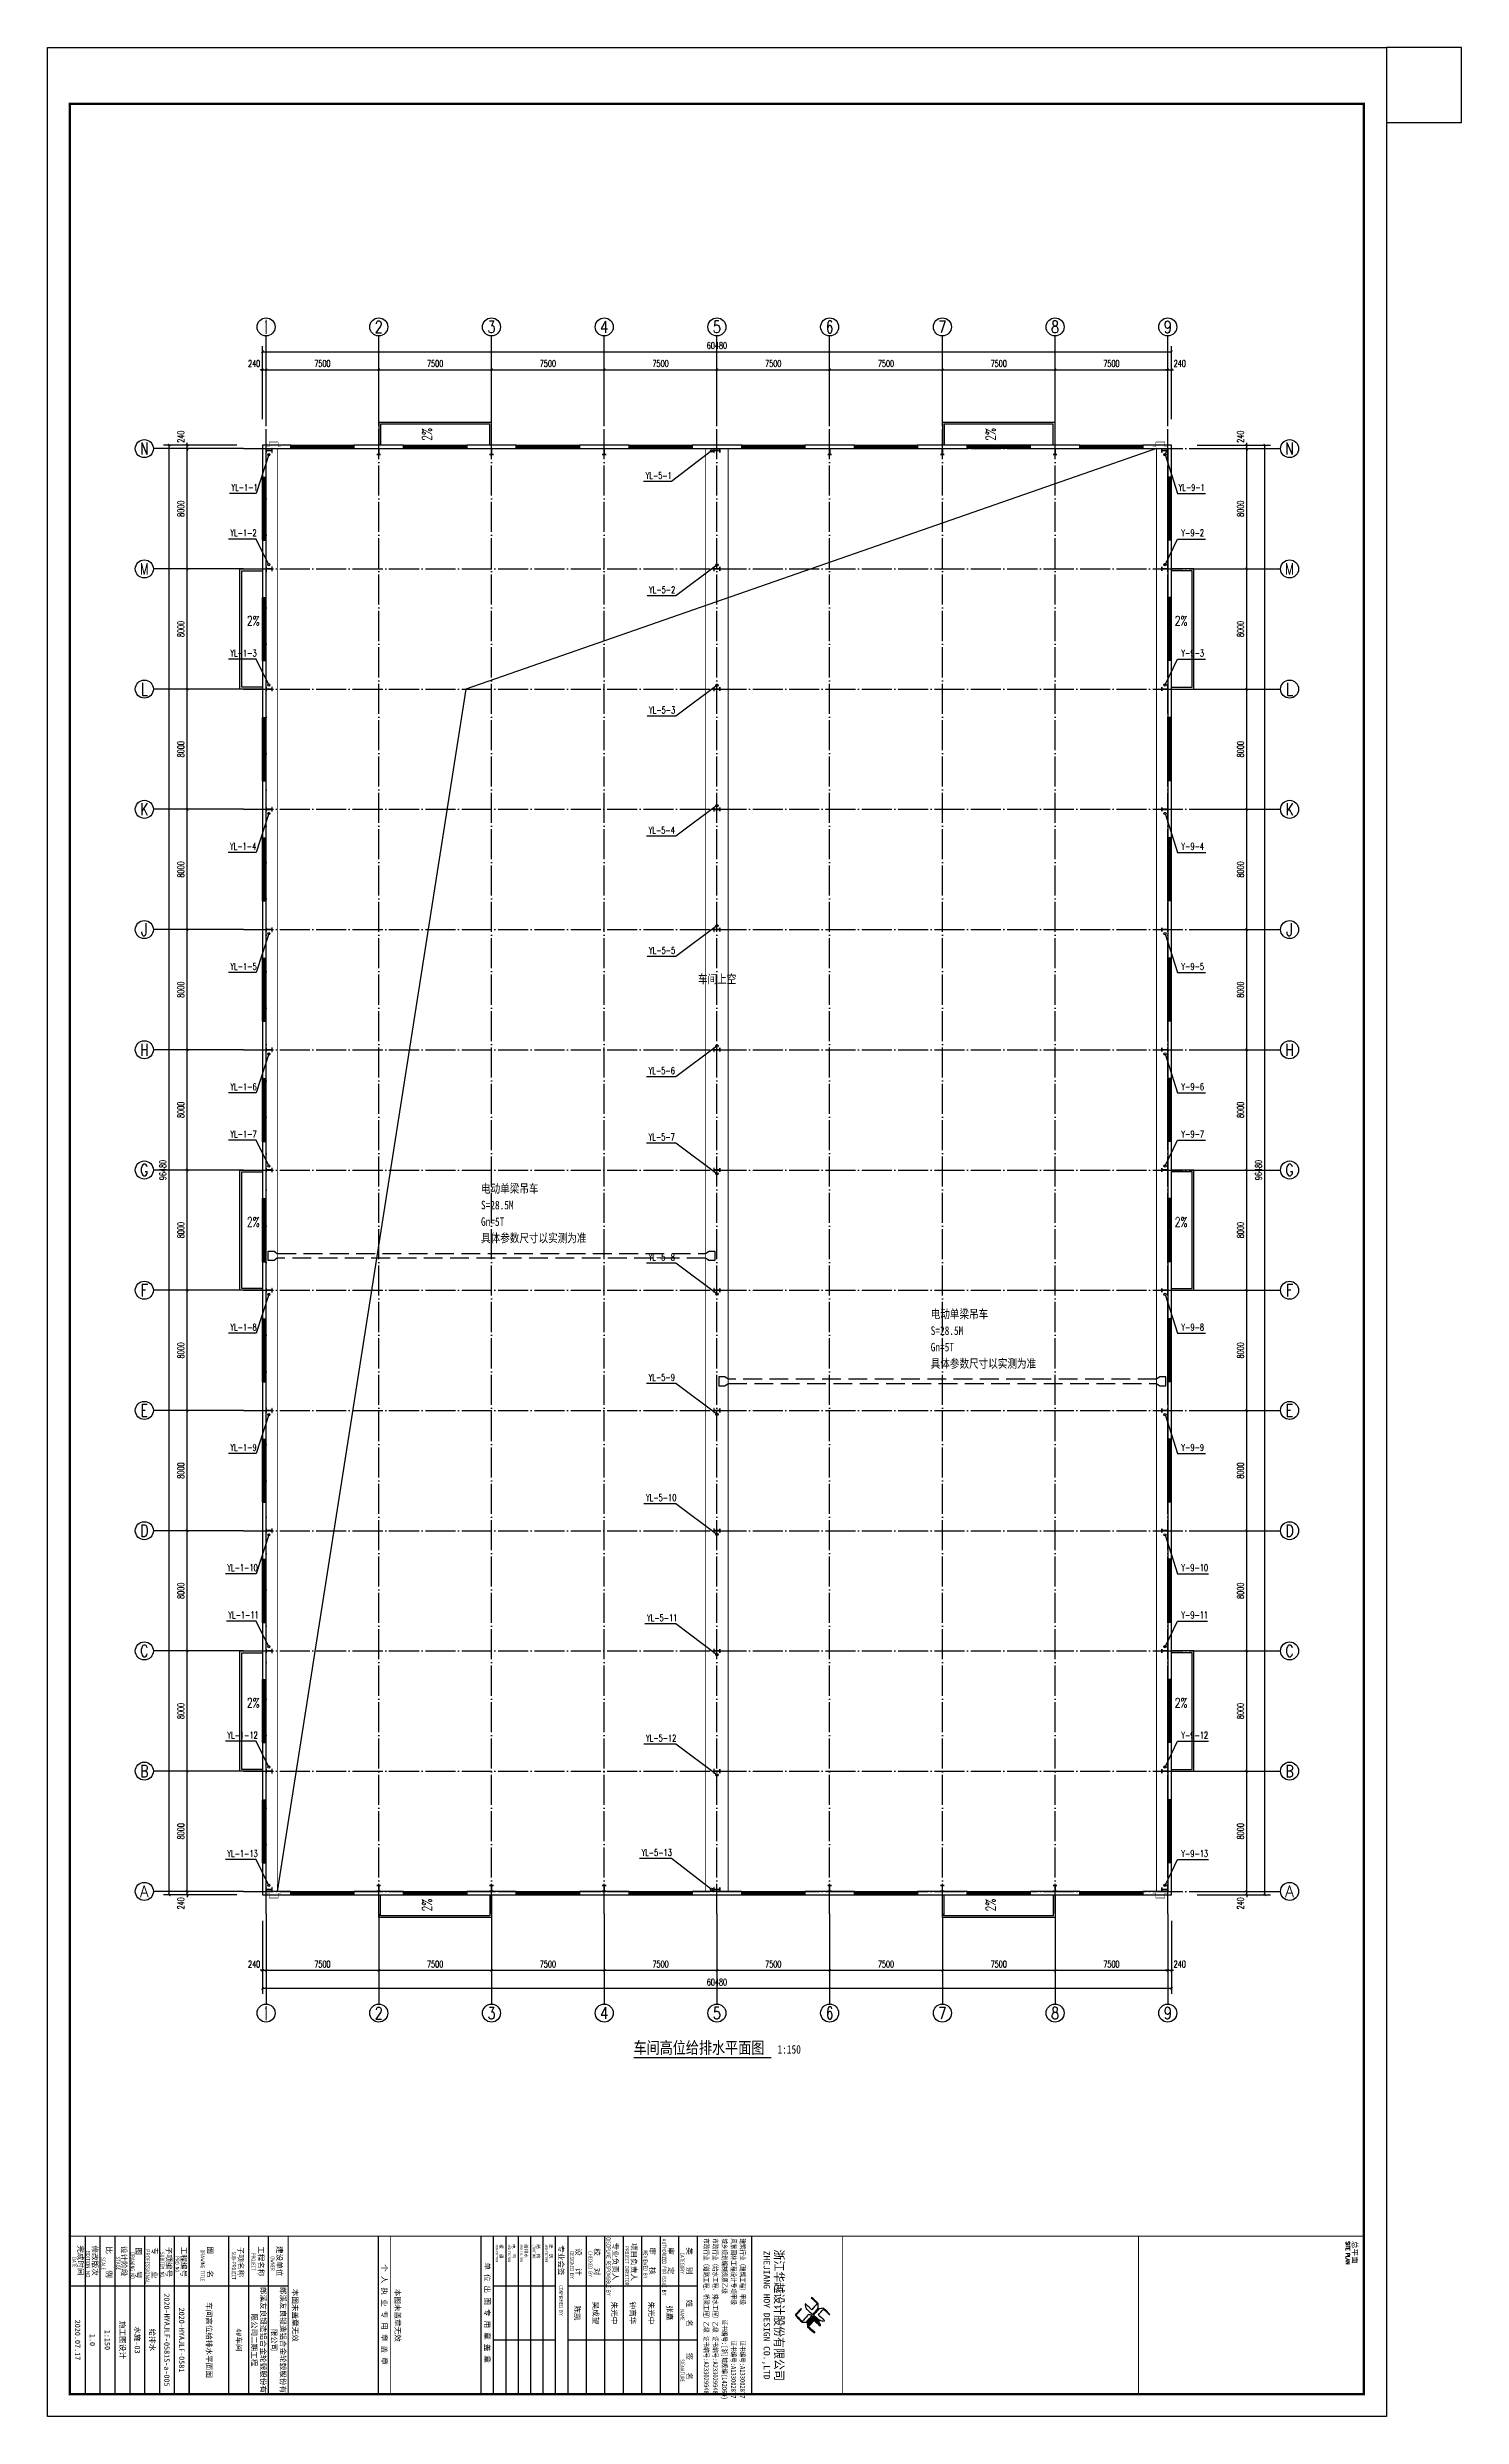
# Model space of a CAD drawing. Extents: x 14168272 to 29396535, y -812963 to 33736.
# Drawn here: x 14771173 to 14865273, y -339170 to -181520 of the extents above; entities that cross this region are included whole.
import ezdxf
from ezdxf.enums import TextEntityAlignment as Align

# ---------------------------------------------------------------- set-up
doc = ezdxf.new("R2010")
doc.units = 0
doc.header["$LTSCALE"] = 1000
doc.header["$MEASUREMENT"] = 0
doc.linetypes.add('DASH', pattern=[0.35, 0.25, -0.1])
doc.linetypes.add('DOTE', pattern=[2.42, 2, -0.2, 0.02, -0.2])
for name, color, linetype in [('AXIS', 3, 'Continuous'), ('AXIS_TEXT', 7, 'Continuous'), ('COLUMN', 2, 'Continuous'), ('DIM_SYMB', 3, 'Continuous'), ('DIM_雨水', 3, 'Continuous'), ('DOTE', 8, 'DOTE'), ('PUB_TEXT', 7, 'Continuous'), ('PUB_TITLE', 4, 'Continuous'), ('TK', 4, 'Continuous'), ('TWT_TEXT', 7, 'Continuous'), ('VPIPE-雨水', 4, 'Continuous'), ('WALL-PARAPET', 6, 'Continuous'), ('WINDOW', 4, 'Continuous')]:
    doc.layers.add(name, color=color, linetype=linetype)
doc.styles.add('-宋体', font='', dxfattribs={"width": 0.8})
doc.styles.add('_TCH_AXIS', font='COMPLEX', dxfattribs={"bigfont": 'GBCBIG'})
doc.styles.add('_TCH_DIM', font='SIMPLEX', dxfattribs={"bigfont": 'GBCBIG'})
doc.styles.add('_TCH_DIM_T3', font='SIMPLEX', dxfattribs={"width": 0.705882, "bigfont": 'GBCBIG'})
doc.styles.add('_TWT_SERIAL', font='COMPLEX', dxfattribs={"width": 0.8, "height": 3, "bigfont": 'HZTXT'})
doc.styles.add('COMPLEX', font='COMPLEX')
doc.styles.add('HT', font='simhei.ttf', dxfattribs={"width": 0.8})
doc.styles.add('ROMANS', font='romans', dxfattribs={"width": 0.65, "height": 231.275})
doc.styles.add('TSSD_REIN', font='tssdeng.shx', dxfattribs={"width": 0.7, "bigfont": 'tssdchn.shx'})
doc.styles.add('YAYA', font='', dxfattribs={"width": 0.8, "height": 1})
doc.styles.add('图签宋体', font='', dxfattribs={"height": 300})
doc.styles.add('图签黑体', font='simhei.ttf', dxfattribs={"height": 550})
doc.styles.add('宋体', font='', dxfattribs={"width": 0.8})
doc.styles.get('-宋体').set_extended_font_data('SimSun')
doc.styles.get('YAYA').set_extended_font_data('SimSun')
doc.styles.get('图签宋体').set_extended_font_data('NSimSun')
doc.styles.get('宋体').set_extended_font_data('SimSun')
doc.dimstyles.new('_TCH_ARCH&&150', dxfattribs={"dimtxt": 446.25, "dimasz": 150, "dimexe": 375, "dimexo": 450, "dimgap": 189.375, "dimtad": 1, "dimdec": 0, "dimzin": 0, "dimdsep": 46, "dimtxsty": '_TCH_DIM_T3', "dimblk": 'ARCHTICK', "dimcen": 0.09, "dimclrt": 7, "dimazin": 2, "dimtfac": 1, "dimtdec": 0, "dimtix": 1, "dimtmove": 2, "dimatfit": 3, "dimfxl": 0, "dimtolj": 1, "dimtzin": 0, "dimarcsym": 0})

msp = doc.modelspace()

# ---------------------------------------------------------------- texts
at = {"layer": 'PUB_TEXT', "style": '_TCH_DIM', "width": 0.705882}
for p in [(14796747.6, -207697.5), (14834247.6, -207697.5), (14796747.6, -305557.5), (14834247.6, -305557.5)]:
    msp.add_text('2%%%', height=637.5, rotation=90, dxfattribs=at).set_placement(p)
at = {"layer": 'PUB_TEXT'}
for s, height, style, width, p in [('2%%%', 637.5, '_TCH_DIM', 0.705882, (14784445.4, -219995.3)), ('2%%%', 637.5, '_TCH_DIM', 0.705882, (14846185.4, -219995.3)), ('车间上空', 569.62, '宋体', 0.8, (14814459.3, -243799)), ('2%%%', 637.5, '_TCH_DIM', 0.705882, (14784445.4, -259995.3)), ('2%%%', 637.5, '_TCH_DIM', 0.705882, (14846185.4, -259995.3)), ('2%%%', 637.5, '_TCH_DIM', 0.705882, (14784445.4, -291995.3)), ('2%%%', 637.5, '_TCH_DIM', 0.705882, (14846185.4, -291995.3)), ('车间高位给排水平面图', 797.47, 'YAYA', 0.8, (14810174.2, -315020.3)), ('1:150', 569.62, 'YAYA', 0.8, (14819757.1, -315020.3))]:
    msp.add_text(s, height=height, dxfattribs=dict(at, style=style, width=width)).set_placement(p)
at = {"layer": 'PUB_TEXT', "color": 8, "style": '宋体', "width": 0.8}
for s, p in [('S=28.5M', (14800024.1, -258839.6)), ('电动单梁吊车', (14800024.1, -257739.6)), ('Gn=5T', (14800024.1, -259939.6)), ('具体参数尺寸以实测为准', (14800024.1, -261034.1)), ('电动单梁吊车', (14829946, -266091.3)), ('Gn=5T', (14829946, -268291.3)), ('S=28.5M', (14829946, -267191.3)), ('具体参数尺寸以实测为准', (14829946, -269385.8))]:
    msp.add_text(s, height=569.62, dxfattribs=at).set_placement(p)
at = {"layer": 'TWT_TEXT', "style": '_TWT_SERIAL', "width": 0.64}
for s, p in [('YL-1-1', (14783421, -211029.7)), ('YL-5-1', (14810979.2, -210234.1)), ('YL-9-1', (14846445.3, -211029.7)), ('YL-1-2', (14783354, -214053.7)), ('Y-9-2', (14846623.6, -214053.7)), ('YL-5-2', (14811207.1, -217834)), ('YL-1-3', (14783354, -222053.7)), ('Y-9-3', (14846623.6, -222053.7)), ('YL-5-3', (14811207.1, -225834)), ('YL-1-4', (14783327.2, -234904.7)), ('YL-5-4', (14811180.1, -233834)), ('Y-9-4', (14846623, -234904.7)), ('YL-1-5', (14783354, -242904.7)), ('YL-5-5', (14811207.1, -241834)), ('Y-9-5', (14846623.6, -242904.7)), ('YL-1-6', (14783354, -250904.7)), ('YL-5-6', (14811180.1, -249834, 3000)), ('Y-9-6', (14846623.6, -250904.7)), ('YL-1-7', (14783354, -254053.7)), ('YL-5-7', (14811180.1, -254246.7, 3000)), ('Y-9-7', (14846623.6, -254053.7)), ('YL-5-8', (14811180.1, -262246.7, 3000)), ('YL-1-8', (14783354, -266904.7)), ('Y-9-8', (14846623.6, -266904.7)), ('YL-5-9', (14811180.1, -270246.7, 3000)), ('YL-1-9', (14783354, -274904.7)), ('Y-9-9', (14846623.6, -274904.7)), ('YL-5-10', (14811003.3, -278246.7, 3000)), ('YL-1-10', (14783151.1, -282904.7)), ('Y-9-10', (14846620.8, -282904.7)), ('YL-1-11', (14783219.1, -286053.7)), ('YL-5-11', (14811071.5, -286246.7, 3000)), ('Y-9-11', (14846621.4, -286053.7)), ('YL-1-12', (14783151.1, -294053.7)), ('YL-5-12', (14811003.3, -294246.7, 3000)), ('Y-9-12', (14846620.8, -294053.7)), ('YL-1-13', (14783151.1, -301928.7)), ('YL-5-13', (14810708, -301861.7)), ('Y-9-13', (14846620.8, -301928.7))]:
    msp.add_text(s, height=450, dxfattribs=at).set_placement(p)

# ---------------------------------------------------------------- blocks, each defined once
blk = doc.blocks.new('A$C797E1D2B')
at = {"layer": 'COLUMN'}
h = blk.add_hatch(color=256, dxfattribs=at)
h.paths.add_polyline_path([(125, 400), (250, 400), (250, 388), (130, 388), (130, 200), (125, 200)])
h.paths.add_polyline_path([(0, 400), (125, 400), (125, 200), (120, 200), (120, 388), (0, 388)])
h.paths.add_polyline_path([(0, 12), (120, 12), (120, 200), (125, 200), (125, 0), (0, 0)])
h.paths.add_polyline_path([(125, 200), (130, 200), (130, 12), (250, 12), (250, 0), (125, 0)])
blk.add_lwpolyline([(250, 0), (250, 12), (130, 12), (130, 388), (250, 388), (250, 400), (0, 400), (0, 388), (120, 388), (120, 12), (0, 12), (0, 0)], close=True, dxfattribs=at)
blk = doc.blocks.new('A$C053D6479')
at = {"layer": 'PUB_TITLE'}
h = blk.add_hatch(color=256, dxfattribs=at)
h.dxf.hatch_style = 1
edge = h.paths.add_edge_path()
edge.add_spline(control_points=[(1026, 827), (1105, 920), (1188, 1008), (1266, 1102)], knot_values=[13, 13, 13, 13, 14, 14, 14, 14], degree=3, periodic=0)
edge.add_spline(control_points=[(1266, 1102), (1258, 1111), (1249, 1119), (1239, 1116)], knot_values=[12, 12, 12, 12, 13, 13, 13, 13], degree=3, periodic=0)
edge.add_spline(control_points=[(1239, 1116), (1210, 1107), (1179, 1092), (1144, 1077)], knot_values=[11, 11, 11, 11, 12, 12, 12, 12], degree=3, periodic=0)
edge.add_spline(control_points=[(1144, 1077), (1109, 1063), (1069, 1053), (1047, 1038)], knot_values=[10, 10, 10, 10, 11, 11, 11, 11], degree=3, periodic=0)
edge.add_spline(control_points=[(1047, 1038), (1028, 1026), (1007, 992), (991, 972)], knot_values=[9, 9, 9, 9, 10, 10, 10, 10], degree=3, periodic=0)
edge.add_spline(control_points=[(991, 972), (942, 913), (899, 868), (849, 810)], knot_values=[8, 8, 8, 8, 9, 9, 9, 9], degree=3, periodic=0)
edge.add_spline(control_points=[(849, 810), (842, 801), (822, 776), (822, 775)], knot_values=[7, 7, 7, 7, 8, 8, 8, 8], degree=3, periodic=0)
edge.add_spline(control_points=[(822, 775), (823, 771), (848, 752), (859, 744)], knot_values=[6, 6, 6, 6, 7, 7, 7, 7], degree=3, periodic=0)
edge.add_spline(control_points=[(859, 744), (949, 670), (1035, 592), (1122, 521)], knot_values=[5, 5, 5, 5, 6, 6, 6, 6], degree=3, periodic=0)
edge.add_spline(control_points=[(1122, 521), (1153, 527), (1185, 530), (1217, 533)], knot_values=[4, 4, 4, 4, 5, 5, 5, 5], degree=3, periodic=0)
edge.add_spline(control_points=[(1217, 533), (1246, 535), (1293, 532), (1316, 542)], knot_values=[3, 3, 3, 3, 4, 4, 4, 4], degree=3, periodic=0)
edge.add_spline(control_points=[(1316, 542), (1327, 547), (1338, 565), (1349, 579)], knot_values=[2, 2, 2, 2, 3, 3, 3, 3], degree=3, periodic=0)
edge.add_spline(control_points=[(1349, 579), (1423, 670), (1507, 759), (1572, 848)], knot_values=[1, 1, 1, 1, 2, 2, 2, 2], degree=3, periodic=0)
edge.add_spline(control_points=[(1572, 848), (1564, 852), (1561, 861), (1551, 862)], knot_values=[0, 0, 0, 0, 1, 1, 1, 1], degree=3, periodic=0)
edge.add_spline(control_points=[(1551, 862), (1469, 769), (1393, 671), (1310, 579)], knot_values=[15, 15, 15, 15, 16, 16, 16, 16], degree=3, periodic=0)
edge.add_spline(control_points=[(1310, 579), (1216, 662), (1118, 742), (1026, 827)], knot_values=[14, 14, 14, 14, 15, 15, 15, 15], degree=3, periodic=0)
at = {"layer": 'TK'}
for points, knots in [([(1031, 1298), (1066, 1286), (1054, 1262), (1045, 1224), (1036, 1188), (1031, 1158), (1024, 1121), (1020, 1104), (1017, 1085), (1012, 1071), (1004, 1052), (976, 1026), (956, 1003), (906, 946), (866, 899), (814, 839), (806, 829), (789, 806), (787, 806), (777, 804), (728, 856), (719, 864), (651, 922), (580, 978), (514, 1036), (509, 1106), (488, 1176), (479, 1247), (570, 1343), (663, 1436), (758, 1526), (764, 1523), (768, 1518), (774, 1515), (693, 1422), (599, 1343), (520, 1249), (607, 1171), (698, 1096), (789, 1021), (874, 1109), (950, 1206), (1031, 1298)], [0, 0, 0, 0, 1, 1, 1, 2, 2, 2, 3, 3, 3, 4, 4, 4, 5, 5, 5, 6, 6, 6, 7, 7, 7, 8, 8, 8, 9, 9, 9, 10, 10, 10, 11, 11, 11, 12, 12, 12, 13, 13, 13, 14, 14, 14, 14]), ([(1551, 862), (1561, 861), (1564, 852), (1572, 848), (1507, 759), (1423, 670), (1349, 579), (1338, 565), (1327, 547), (1316, 542), (1293, 532), (1246, 535), (1217, 533), (1185, 530), (1153, 527), (1122, 521), (1035, 592), (949, 670), (859, 744), (848, 752), (823, 771), (822, 775), (822, 776), (842, 801), (849, 810), (899, 868), (942, 913), (991, 972), (1007, 992), (1028, 1026), (1047, 1038), (1069, 1053), (1109, 1063), (1144, 1077), (1179, 1092), (1210, 1107), (1239, 1116), (1249, 1119), (1258, 1111), (1266, 1102), (1188, 1008), (1105, 920), (1026, 827), (1118, 742), (1216, 662), (1310, 579), (1393, 671), (1469, 769), (1551, 862)], [0, 0, 0, 0, 1, 1, 1, 2, 2, 2, 3, 3, 3, 4, 4, 4, 5, 5, 5, 6, 6, 6, 7, 7, 7, 8, 8, 8, 9, 9, 9, 10, 10, 10, 11, 11, 11, 12, 12, 12, 13, 13, 13, 14, 14, 14, 15, 15, 15, 16, 16, 16, 16]), ([(555, 949), (624, 891), (699, 833), (760, 773), (689, 691), (614, 604), (539, 517), (529, 505), (516, 487), (506, 482), (492, 475), (469, 472), (452, 467), (416, 456), (383, 448), (342, 438), (323, 433), (297, 422), (293, 440), (291, 452), (313, 470), (322, 480), (400, 566), (477, 652), (553, 736), (460, 815), (366, 894), (270, 970), (183, 883), (101, 791), (16, 703), (-18, 714), (9, 735), (28, 755), (103, 838), (192, 930), (266, 1005), (319, 1009), (387, 1005), (442, 1007), (456, 1008), (472, 1011), (485, 1007), (507, 1000), (534, 967), (555, 949)], [0, 0, 0, 0, 1, 1, 1, 2, 2, 2, 3, 3, 3, 4, 4, 4, 5, 5, 5, 6, 6, 6, 7, 7, 7, 8, 8, 8, 9, 9, 9, 10, 10, 10, 11, 11, 11, 12, 12, 12, 13, 13, 13, 14, 14, 14, 15, 15, 15, 15]), ([(1097, 490), (1100, 425), (1106, 361), (1107, 294), (1018, 207), (925, 121), (830, 33), (818, 21), (800, 0), (787, 0), (768, -1), (725, 49), (712, 60), (662, 103), (616, 143), (568, 186), (545, 207), (518, 224), (499, 250), (501, 259), (511, 261), (516, 267), (609, 192), (696, 111), (785, 33), (883, 118), (977, 208), (1070, 298), (992, 373), (892, 456), (803, 534), (791, 544), (768, 561), (766, 569), (761, 588), (776, 634), (780, 655), (785, 690), (788, 721), (795, 746), (897, 661), (998, 576), (1097, 490)], [0, 0, 0, 0, 1, 1, 1, 2, 2, 2, 3, 3, 3, 4, 4, 4, 5, 5, 5, 6, 6, 6, 7, 7, 7, 8, 8, 8, 9, 9, 9, 10, 10, 10, 11, 11, 11, 12, 12, 12, 13, 13, 13, 14, 14, 14, 14])]:
    blk.add_open_spline(points, degree=3, knots=knots, dxfattribs=at)
blk = doc.blocks.new('GeYuanFrame_34818471', base_point=(20.1, 4.5))
at = {"layer": 'PUB_TITLE'}
for points in [[(1013.1, 235.3), (1013.1, 292.7)], [(1037.1, 235.3), (1037.1, 292.7)], [(1013.1, 202.3), (1013.1, 229.8)], [(1037.1, 202.3), (1037.1, 229.8)], [(1013.1, 14.5), (1013.1, 111.3)]]:
    blk.add_lwpolyline(points, dxfattribs=at)
at = {"layer": 'TK'}
for p, q in [((991.1, 316.9), (1061.1, 316.9)), ((991.1, 284.5), (1061.1, 284.5)), ((991.1, 276.3), (1061.1, 276.3)), ((991.1, 268.1), (1061.1, 268.1)), ((991.1, 259.9), (1061.1, 259.9)), ((991.1, 251.7), (1061.1, 251.7)), ((991.1, 243.5), (1061.1, 243.5)), ((991.1, 235.3), (1061.1, 235.3)), ((991.1, 235.3), (1061.1, 235.3)), ((991.1, 102.5), (1061.1, 102.5)), ((991.1, 93.7), (1061.1, 93.7)), ((991.1, 84.9), (1013.1, 84.9)), ((991.1, 84.9), (1061.1, 84.9)), ((991.1, 67.4), (1061.1, 67.4)), ((991.1, 67.3), (1061.1, 67.3)), ((991.1, 60.8), (1061.1, 60.8)), ((991.1, 54.2), (1061.1, 54.2)), ((991.1, 47.6), (1061.1, 47.6)), ((991.1, 41), (1061.1, 41)), ((991.1, 34.4), (1061.1, 34.4)), ((991.1, 27.8), (1061.1, 27.8)), ((991.1, 21.2), (1061.1, 21.2)), ((991.1, 14.5), (1061.1, 14.5))]:
    blk.add_line(p, q, dxfattribs=at)
blk.add_lwpolyline([(20.1, 4.5), (20.1, 598.5), (1071.1, 598.5), (1071.1, 4.5)], close=True, dxfattribs=at)
at = {"layer": 'TK', "const_width": 1}
blk.add_lwpolyline([(45.1, 588.5), (1061.1, 588.5), (1061.1, 14.5), (45.1, 14.5)], close=True, dxfattribs=at)
at = {"layer": 'TK'}
for points, const_width in [([(991.1, 588.5), (991.1, 14.5)], 0.4), ([(991.1, 488.5), (1061.1, 488.5)], 0.35), ([(991.1, 357.1), (1061.1, 357.1)], 0.35), ([(991.1, 292.7), (1061.1, 292.7)], 0.35), ([(991.1, 292.7), (1061.1, 292.7)], 0.35), ([(991.1, 235.3), (1061.1, 235.3)], 0.35), ([(991.1, 202.3), (1061.1, 202.3)], 0.35), ([(991.1, 156.8), (1061.1, 156.8)], 0.35), ([(991.1, 111.3), (1061.1, 111.3)], 0.35), ([(991.1, 67.4), (1061.1, 67.4)], 0.35)]:
    blk.add_lwpolyline(points, dxfattribs=dict(at, const_width=const_width))
for points in [[(991.1, 292.7), (1061.1, 292.7)], [(991.1, 235.3), (1061.1, 235.3)], [(991.1, 229.8), (1061.1, 229.8)], [(991.1, 224.3), (1061.1, 224.3)], [(991.1, 218.8), (1061.1, 218.8)], [(991.1, 213.3), (1061.1, 213.3)], [(991.1, 207.8), (1061.1, 207.8)], [(991.1, 202.3), (1061.1, 202.3)], [(991.1, 196.8), (1061.1, 196.8)], [(991.1, 151.3), (1061.1, 151.3)]]:
    blk.add_lwpolyline(points, dxfattribs=at)
at = {"layer": 'PUB_TITLE', "xscale": 0.01000000000021828, "yscale": 0.01000000000021828, "zscale": 0.01}
blk.add_blockref('A$C053D6479', (1018.2, 336.3), dxfattribs=at)
at = {"layer": 'TK', "style": '图签宋体'}
for s, height, p in [('总平面', 2.4, (993.2, 583.3)), ('类   别', 2.4, (996, 288.1)), ('姓   名', 2.4, (1019.2, 288.1)), ('签   名', 2.4, (1042.7, 288.1)), ('审   定', 2.4, (996, 279.9)), ('审   核', 2.4, (996, 271.7)), ('项目负责人', 2.4, (994.1, 263.5)), ('专业负责人', 2.4, (993.9, 255.3)), ('校   对', 2.4, (996.4, 247.1)), ('专业会签', 2.4, (995.1, 231.2)), ('设   计', 2.4, (996.4, 238.9)), ('建  筑', 1.44, (994.6, 227.1)), ('结  构', 1.44, (994.6, 221.6)), ('给排水', 1.44, (994.6, 216.1)), ('电  气', 1.44, (994.6, 210.6)), ('暖  通', 1.44, (994.6, 205.1)), ('单 位 出 图 专 用 章 盖 章', 2.4, (1002.7, 198.4)), ('本图未盖章无效', 2.4, (1014.4, 158.7)), ('个 人 执 业 专 用 章 盖 章', 2.4, (1003.5, 152.8)), ('本图未盖章无效', 2.4, (1014.4, 113.2)), ('建设单位', 2.4, (995.4, 106.3)), ('工程名称', 2.4, (995.5, 98.1)), ('子项名称', 2.4, (995.8, 89.1)), ('图    名', 2.4, (995.6, 75.5)), ('工程编号', 2.4, (995.8, 63.8)), ('子项编号', 2.4, (995.8, 57.2)), ('专    业', 2.4, (996, 50.9)), ('图    号', 2.4, (996, 43.8)), ('设计阶段', 2.4, (995.4, 37.3)), ('比    例', 2.4, (995.6, 30.6)), ('修改版次', 2.4, (995.2, 24.4)), ('完成时间', 2.4, (995.1, 18))]:
    blk.add_text(s, height=height, dxfattribs=at).set_placement(p)
at = {"layer": 'TK'}
for s, height, style, width, p in [('SITE PLAN', 1.7, 'ROMANS', 0.76, (993.4, 580.5)), ('建筑行业（建筑工程）甲级           证书编号:A133002877', 2.2, '-宋体', 0.8, (992, 311.8)), ('风景园林工程设计专项甲级           证书编号:A133002877', 2.2, '-宋体', 0.8, (992, 307.8)), ('城乡规划编制资质乙级        证书编号:[浙]城规编(142069)', 2.2, '-宋体', 0.8, (992, 303.8)), ('市政行业（给水工程、排水工程）乙级 证书编号:A233029948', 2.2, '-宋体', 0.8, (992, 299.7)), ('市政行业（道路工程、桥梁工程）乙级 证书编号:A233029948', 2.2, '-宋体', 0.8, (992, 295.7)), ('CATEGORY', 1.8, 'TSSD_REIN', 0.7, (998.3, 285.2)), ('NAME', 1.8, 'TSSD_REIN', 0.7, (1023.5, 285.2)), ('SIGNATURE', 1.8, 'TSSD_REIN', 0.7, (1045.7, 285.2)), ('AUTHORIZED FOR ISSUE BY', 1.8, 'TSSD_REIN', 0.7, (992.1, 277.2)), ('REVIEWED BY', 1.8, 'TSSD_REIN', 0.7, (997.4, 268.9)), ('DISCIPLINE RESPONSIBLE BY', 1.8, 'TSSD_REIN', 0.7, (991.6, 252.5)), ('PROJECT DIRECTOR', 1.8, 'TSSD_REIN', 0.7, (995.5, 260.7)), ('CHECKED BY', 1.8, 'TSSD_REIN', 0.7, (997.8, 244.4)), ('DESIGNED BY', 1.8, 'TSSD_REIN', 0.7, (997.8, 236.3)), ('CONFIRMED BY', 1.8, 'TSSD_REIN', 0.7, (1012.9, 231.4)), ('ARCHITECTURE', 1.08, 'TSSD_REIN', 0.7, (994.7, 225.3)), ('STRUCTURE', 1.08, 'TSSD_REIN', 0.7, (994.7, 219.8)), ('ARCHITECTURE', 1.08, 'TSSD_REIN', 0.7, (994.7, 214.3)), ('ARCHITECTURE', 1.08, 'TSSD_REIN', 0.7, (994.7, 208.8)), ('ARCHITECTURE', 1.08, 'TSSD_REIN', 0.7, (994.7, 203.3)), ('OWNER', 1.8, 'TSSD_REIN', 0.7, (1000, 103.5)), ('PROJECT', 1.8, 'TSSD_REIN', 0.7, (998.5, 95)), ('SUB-PROJECT', 1.8, 'TSSD_REIN', 0.7, (997.9, 86.3)), ('DRAWING TITLE', 1.8, 'TSSD_REIN', 0.7, (997, 72.5)), ('SUBITEM NO.', 1.8, 'TSSD_REIN', 0.7, (998.1, 54.6)), ('PRO N0.', 1.8, 'TSSD_REIN', 0.7, (1000, 61.2)), ('PROFESSIONAL', 1.8, 'TSSD_REIN', 0.8, (996.9, 48.1)), ('DRAWING NO.', 1.8, 'TSSD_REIN', 0.7, (998.2, 41.4)), ('STAGE', 1.8, 'TSSD_REIN', 0.7, (1000.1, 35)), ('EDITION NO.', 1.8, 'TSSD_REIN', 0.8, (997.5, 21.6)), ('SCALE', 1.8, 'TSSD_REIN', 0.7, (1000.4, 28.4)), ('DATE', 1.8, 'TSSD_REIN', 0.7, (1000.3, 15.5))]:
    blk.add_text(s, height=height, dxfattribs=dict(at, style=style, width=width)).set_placement(p)
for s, height, style, width, p in [('浙江华越设计股份有限公司', 3.96, 'HT', 0.9, (1026.1, 329.2)), ('ZHEJIANG HOY DESIGN CO.,LTD', 2.8, '图签黑体', 1.11, (1026.1, 323.3))]:
    blk.add_text(s, height=height, dxfattribs=dict(at, style=style, width=width)).set_placement(p, align=Align.MIDDLE)
at = {"layer": 'TK', "char_height": 2.4, "attachment_point": 5, "style": '图签宋体'}
for s, insert, width in [('朱光中', (1025.1, 272.2), 24), ('张矗', (1025.1, 280.4), 24), ('钟高华', (1025.1, 264), 24), ('朱光中', (1025.1, 255.8), 24), ('吴成望', (1025.1, 247.6), 24), ('陈凯', (1025.1, 239.4), 24), ('郎溪友良锻造铝合金轮毂股份有限公司', (1037.1, 106.9), 48), ('郎溪友良锻造铝合金轮毂股份有限公司二期工程', (1037.1, 98.1), 48), ('4#车间', (1037.1, 89.3), 48), ('车间高位给排水平面图', (1037.1, 76.1), 48), ('2020-HYAJLF-0581', (1037.1, 64.1), 48), ('2020-HYAJLF-0581S-a-005', (1037.1, 57.5), 48), ('给排水', (1037.1, 50.9), 48), ('水施-03', (1037.1, 44.3), 48), ('施工图设计', (1037.1, 37.7), 48), ('1:150', (1037.1, 31.1), 48), ('1.0', (1037.1, 24.5), 48), ('2020.07.17', (1037.1, 17.9), 48)]:
    blk.add_mtext(s, dxfattribs=dict(at, insert=insert, width=width))
blk = doc.blocks.new('$TCHSYS$WIN2D')
for p, q in [((-0.5, 0.5), (0.5, 0.5)), ((-0.5, 0.5), (-0.5, -0.5)), ((0.5, 0.5), (0.5, -0.5)), ((0.5, 0.167), (-0.5, 0.167)), ((0.5, -0.167), (-0.5, -0.167)), ((-0.5, -0.5), (0.5, -0.5))]:
    blk.add_line(p, q)
blk = doc.blocks.new('_AXISO')
blk.add_circle((0, 0), 0.5)
at = {"layer": 'AXIS_TEXT', "style": 'COMPLEX', "width": 1.041667}
blk.add_attdef('A', text='', height=0.56, dxfattribs=at).set_placement((-0.25, -0.28), (0.25, -0.28), align=Align.FIT)
blk = doc.blocks.new('_ArchTick')
at = {"color": 0, "linetype": 'ByBlock', "const_width": 0.4}
blk.add_lwpolyline([(-0.5, -0.5), (0.5, 0.5)], dxfattribs=at)
blk = doc.blocks.new('*D183')
at = {"layer": 'AXIS', "color": 0, "lineweight": -2}
for p, q in [((14783773, -207980), (14778898, -207980)), ((14779273, -304460), (14779273, -207980)), ((14783773, -304460), (14778898, -304460))]:
    blk.add_line(p, q, dxfattribs=at)
at = {"layer": 'Defpoints', "color": 0}
for p in [(14779273, -207980), (14784223, -207980), (14784223, -304460)]:
    blk.add_point(p, dxfattribs=at)
at = {"layer": 'AXIS', "color": 0, "lineweight": -2, "xscale": 150, "yscale": 150, "zscale": 150}
for p, rotation in [((14779273, -207980), 90), ((14779273, -304460), 270)]:
    blk.add_blockref('_ArchTick', p, dxfattribs=dict(at, rotation=rotation))
at = {"layer": 'AXIS', "color": 7, "insert": (14778860, -256220), "char_height": 446.2, "attachment_point": 5, "rotation": 90, "style": '_TCH_DIM_T3'}
blk.add_mtext('\\A1;96480', dxfattribs=at)
blk = doc.blocks.new('*D184')
at = {"layer": 'AXIS', "color": 0, "lineweight": -2}
for p, q in [((14783773, -304220), (14780098, -304220)), ((14780473, -304220), (14780473, -304070)), ((14780473, -304460), (14780473, -304220)), ((14783773, -304460), (14780098, -304460)), ((14780473, -304460), (14780473, -304610))]:
    blk.add_line(p, q, dxfattribs=at)
at = {"layer": 'Defpoints', "color": 0}
for p in [(14780473, -304220), (14784223, -304220), (14784223, -304460)]:
    blk.add_point(p, dxfattribs=at)
at = {"layer": 'AXIS', "color": 0, "lineweight": -2, "xscale": 150, "yscale": 150, "zscale": 150}
for p, rotation in [((14780473, -304220), 270), ((14780473, -304460), 90)]:
    blk.add_blockref('_ArchTick', p, dxfattribs=dict(at, rotation=rotation))
at = {"layer": 'AXIS', "color": 7, "insert": (14780060, -305015), "char_height": 446.2, "attachment_point": 5, "rotation": 90, "style": '_TCH_DIM_T3'}
blk.add_mtext('\\A1;240', dxfattribs=at)
blk = doc.blocks.new('*D185')
at = {"layer": 'AXIS', "color": 0, "lineweight": -2}
for p, q in [((14783773, -296220), (14780098, -296220)), ((14780473, -304220), (14780473, -296220)), ((14783773, -304220), (14780098, -304220))]:
    blk.add_line(p, q, dxfattribs=at)
at = {"layer": 'Defpoints', "color": 0}
for p in [(14780473, -296220), (14784223, -296220), (14784223, -304220)]:
    blk.add_point(p, dxfattribs=at)
at = {"layer": 'AXIS', "color": 0, "lineweight": -2, "xscale": 150, "yscale": 150, "zscale": 150}
for p, rotation in [((14780473, -296220), 90), ((14780473, -304220), 270)]:
    blk.add_blockref('_ArchTick', p, dxfattribs=dict(at, rotation=rotation))
at = {"layer": 'AXIS', "color": 7, "insert": (14780060, -300220), "char_height": 446.2, "attachment_point": 5, "rotation": 90, "style": '_TCH_DIM_T3'}
blk.add_mtext('\\A1;8000', dxfattribs=at)
blk = doc.blocks.new('*D186')
at = {"layer": 'AXIS', "color": 0, "lineweight": -2}
for p, q in [((14783773, -288220), (14780098, -288220)), ((14780473, -296220), (14780473, -288220)), ((14783773, -296220), (14780098, -296220))]:
    blk.add_line(p, q, dxfattribs=at)
at = {"layer": 'Defpoints', "color": 0}
for p in [(14780473, -288220), (14784223, -288220), (14784223, -296220)]:
    blk.add_point(p, dxfattribs=at)
at = {"layer": 'AXIS', "color": 0, "lineweight": -2, "xscale": 150, "yscale": 150, "zscale": 150}
for p, rotation in [((14780473, -288220), 90), ((14780473, -296220), 270)]:
    blk.add_blockref('_ArchTick', p, dxfattribs=dict(at, rotation=rotation))
at = {"layer": 'AXIS', "color": 7, "insert": (14780060, -292220), "char_height": 446.2, "attachment_point": 5, "rotation": 90, "style": '_TCH_DIM_T3'}
blk.add_mtext('\\A1;8000', dxfattribs=at)
blk = doc.blocks.new('*D187')
at = {"layer": 'AXIS', "color": 0, "lineweight": -2}
for p, q in [((14783773, -280220), (14780098, -280220)), ((14780473, -288220), (14780473, -280220)), ((14783773, -288220), (14780098, -288220))]:
    blk.add_line(p, q, dxfattribs=at)
at = {"layer": 'Defpoints', "color": 0}
for p in [(14780473, -280220), (14784223, -280220), (14784223, -288220)]:
    blk.add_point(p, dxfattribs=at)
at = {"layer": 'AXIS', "color": 0, "lineweight": -2, "xscale": 150, "yscale": 150, "zscale": 150}
for p, rotation in [((14780473, -280220), 90), ((14780473, -288220), 270)]:
    blk.add_blockref('_ArchTick', p, dxfattribs=dict(at, rotation=rotation))
at = {"layer": 'AXIS', "color": 7, "insert": (14780060, -284220), "char_height": 446.2, "attachment_point": 5, "rotation": 90, "style": '_TCH_DIM_T3'}
blk.add_mtext('\\A1;8000', dxfattribs=at)
blk = doc.blocks.new('*D188')
at = {"layer": 'AXIS', "color": 0, "lineweight": -2}
for p, q in [((14783773, -272220), (14780098, -272220)), ((14780473, -280220), (14780473, -272220)), ((14783773, -280220), (14780098, -280220))]:
    blk.add_line(p, q, dxfattribs=at)
at = {"layer": 'Defpoints', "color": 0}
for p in [(14780473, -272220), (14784223, -272220), (14784223, -280220)]:
    blk.add_point(p, dxfattribs=at)
at = {"layer": 'AXIS', "color": 0, "lineweight": -2, "xscale": 150, "yscale": 150, "zscale": 150}
for p, rotation in [((14780473, -272220), 90), ((14780473, -280220), 270)]:
    blk.add_blockref('_ArchTick', p, dxfattribs=dict(at, rotation=rotation))
at = {"layer": 'AXIS', "color": 7, "insert": (14780060, -276220), "char_height": 446.2, "attachment_point": 5, "rotation": 90, "style": '_TCH_DIM_T3'}
blk.add_mtext('\\A1;8000', dxfattribs=at)
blk = doc.blocks.new('*D189')
at = {"layer": 'AXIS', "color": 0, "lineweight": -2}
for p, q in [((14783773, -264220), (14780098, -264220)), ((14780473, -272220), (14780473, -264220)), ((14783773, -272220), (14780098, -272220))]:
    blk.add_line(p, q, dxfattribs=at)
at = {"layer": 'Defpoints', "color": 0}
for p in [(14780473, -264220), (14784223, -264220), (14784223, -272220)]:
    blk.add_point(p, dxfattribs=at)
at = {"layer": 'AXIS', "color": 0, "lineweight": -2, "xscale": 150, "yscale": 150, "zscale": 150}
for p, rotation in [((14780473, -264220), 90), ((14780473, -272220), 270)]:
    blk.add_blockref('_ArchTick', p, dxfattribs=dict(at, rotation=rotation))
at = {"layer": 'AXIS', "color": 7, "insert": (14780060, -268220), "char_height": 446.2, "attachment_point": 5, "rotation": 90, "style": '_TCH_DIM_T3'}
blk.add_mtext('\\A1;8000', dxfattribs=at)
blk = doc.blocks.new('*D190')
at = {"layer": 'AXIS', "color": 0, "lineweight": -2}
for p, q in [((14783773, -256220), (14780098, -256220)), ((14780473, -264220), (14780473, -256220)), ((14783773, -264220), (14780098, -264220))]:
    blk.add_line(p, q, dxfattribs=at)
at = {"layer": 'Defpoints', "color": 0}
for p in [(14780473, -256220), (14784223, -256220), (14784223, -264220)]:
    blk.add_point(p, dxfattribs=at)
at = {"layer": 'AXIS', "color": 0, "lineweight": -2, "xscale": 150, "yscale": 150, "zscale": 150}
for p, rotation in [((14780473, -256220), 90), ((14780473, -264220), 270)]:
    blk.add_blockref('_ArchTick', p, dxfattribs=dict(at, rotation=rotation))
at = {"layer": 'AXIS', "color": 7, "insert": (14780060, -260220), "char_height": 446.2, "attachment_point": 5, "rotation": 90, "style": '_TCH_DIM_T3'}
blk.add_mtext('\\A1;8000', dxfattribs=at)
blk = doc.blocks.new('*D191')
at = {"layer": 'AXIS', "color": 0, "lineweight": -2}
for p, q in [((14783773, -248220), (14780098, -248220)), ((14780473, -256220), (14780473, -248220)), ((14783773, -256220), (14780098, -256220))]:
    blk.add_line(p, q, dxfattribs=at)
at = {"layer": 'Defpoints', "color": 0}
for p in [(14780473, -248220), (14784223, -248220), (14784223, -256220)]:
    blk.add_point(p, dxfattribs=at)
at = {"layer": 'AXIS', "color": 0, "lineweight": -2, "xscale": 150, "yscale": 150, "zscale": 150}
for p, rotation in [((14780473, -248220), 90), ((14780473, -256220), 270)]:
    blk.add_blockref('_ArchTick', p, dxfattribs=dict(at, rotation=rotation))
at = {"layer": 'AXIS', "color": 7, "insert": (14780060, -252220), "char_height": 446.2, "attachment_point": 5, "rotation": 90, "style": '_TCH_DIM_T3'}
blk.add_mtext('\\A1;8000', dxfattribs=at)
blk = doc.blocks.new('*D192')
at = {"layer": 'AXIS', "color": 0, "lineweight": -2}
for p, q in [((14783773, -240220), (14780098, -240220)), ((14780473, -248220), (14780473, -240220)), ((14783773, -248220), (14780098, -248220))]:
    blk.add_line(p, q, dxfattribs=at)
at = {"layer": 'Defpoints', "color": 0}
for p in [(14780473, -240220), (14784223, -240220), (14784223, -248220)]:
    blk.add_point(p, dxfattribs=at)
at = {"layer": 'AXIS', "color": 0, "lineweight": -2, "xscale": 150, "yscale": 150, "zscale": 150}
for p, rotation in [((14780473, -240220), 90), ((14780473, -248220), 270)]:
    blk.add_blockref('_ArchTick', p, dxfattribs=dict(at, rotation=rotation))
at = {"layer": 'AXIS', "color": 7, "insert": (14780060, -244220), "char_height": 446.2, "attachment_point": 5, "rotation": 90, "style": '_TCH_DIM_T3'}
blk.add_mtext('\\A1;8000', dxfattribs=at)
blk = doc.blocks.new('*D193')
at = {"layer": 'AXIS', "color": 0, "lineweight": -2}
for p, q in [((14783773, -232220), (14780098, -232220)), ((14780473, -240220), (14780473, -232220)), ((14783773, -240220), (14780098, -240220))]:
    blk.add_line(p, q, dxfattribs=at)
at = {"layer": 'Defpoints', "color": 0}
for p in [(14780473, -232220), (14784223, -232220), (14784223, -240220)]:
    blk.add_point(p, dxfattribs=at)
at = {"layer": 'AXIS', "color": 0, "lineweight": -2, "xscale": 150, "yscale": 150, "zscale": 150}
for p, rotation in [((14780473, -232220), 90), ((14780473, -240220), 270)]:
    blk.add_blockref('_ArchTick', p, dxfattribs=dict(at, rotation=rotation))
at = {"layer": 'AXIS', "color": 7, "insert": (14780060, -236220), "char_height": 446.2, "attachment_point": 5, "rotation": 90, "style": '_TCH_DIM_T3'}
blk.add_mtext('\\A1;8000', dxfattribs=at)
blk = doc.blocks.new('*D194')
at = {"layer": 'AXIS', "color": 0, "lineweight": -2}
for p, q in [((14783773, -224220), (14780098, -224220)), ((14780473, -232220), (14780473, -224220)), ((14783773, -232220), (14780098, -232220))]:
    blk.add_line(p, q, dxfattribs=at)
at = {"layer": 'Defpoints', "color": 0}
for p in [(14780473, -224220), (14784223, -224220), (14784223, -232220)]:
    blk.add_point(p, dxfattribs=at)
at = {"layer": 'AXIS', "color": 0, "lineweight": -2, "xscale": 150, "yscale": 150, "zscale": 150}
for p, rotation in [((14780473, -224220), 90), ((14780473, -232220), 270)]:
    blk.add_blockref('_ArchTick', p, dxfattribs=dict(at, rotation=rotation))
at = {"layer": 'AXIS', "color": 7, "insert": (14780060, -228220), "char_height": 446.2, "attachment_point": 5, "rotation": 90, "style": '_TCH_DIM_T3'}
blk.add_mtext('\\A1;8000', dxfattribs=at)
blk = doc.blocks.new('*D195')
at = {"layer": 'AXIS', "color": 0, "lineweight": -2}
for p, q in [((14783773, -216220), (14780098, -216220)), ((14780473, -224220), (14780473, -216220)), ((14783773, -224220), (14780098, -224220))]:
    blk.add_line(p, q, dxfattribs=at)
at = {"layer": 'Defpoints', "color": 0}
for p in [(14780473, -216220), (14784223, -216220), (14784223, -224220)]:
    blk.add_point(p, dxfattribs=at)
at = {"layer": 'AXIS', "color": 0, "lineweight": -2, "xscale": 150, "yscale": 150, "zscale": 150}
for p, rotation in [((14780473, -216220), 90), ((14780473, -224220), 270)]:
    blk.add_blockref('_ArchTick', p, dxfattribs=dict(at, rotation=rotation))
at = {"layer": 'AXIS', "color": 7, "insert": (14780060, -220220), "char_height": 446.2, "attachment_point": 5, "rotation": 90, "style": '_TCH_DIM_T3'}
blk.add_mtext('\\A1;8000', dxfattribs=at)
blk = doc.blocks.new('*D196')
at = {"layer": 'AXIS', "color": 0, "lineweight": -2}
for p, q in [((14783773, -208220), (14780098, -208220)), ((14780473, -216220), (14780473, -208220)), ((14783773, -216220), (14780098, -216220))]:
    blk.add_line(p, q, dxfattribs=at)
at = {"layer": 'Defpoints', "color": 0}
for p in [(14780473, -208220), (14784223, -208220), (14784223, -216220)]:
    blk.add_point(p, dxfattribs=at)
at = {"layer": 'AXIS', "color": 0, "lineweight": -2, "xscale": 150, "yscale": 150, "zscale": 150}
for p, rotation in [((14780473, -208220), 90), ((14780473, -216220), 270)]:
    blk.add_blockref('_ArchTick', p, dxfattribs=dict(at, rotation=rotation))
at = {"layer": 'AXIS', "color": 7, "insert": (14780060, -212220), "char_height": 446.2, "attachment_point": 5, "rotation": 90, "style": '_TCH_DIM_T3'}
blk.add_mtext('\\A1;8000', dxfattribs=at)
blk = doc.blocks.new('*D197')
at = {"layer": 'AXIS', "color": 0, "lineweight": -2}
for p, q in [((14783773, -207980), (14780098, -207980)), ((14780473, -207980), (14780473, -207830)), ((14780473, -208220), (14780473, -207980)), ((14783773, -208220), (14780098, -208220)), ((14780473, -208220), (14780473, -208370))]:
    blk.add_line(p, q, dxfattribs=at)
at = {"layer": 'Defpoints', "color": 0}
for p in [(14780473, -207980), (14784223, -207980), (14784223, -208220)]:
    blk.add_point(p, dxfattribs=at)
at = {"layer": 'AXIS', "color": 0, "lineweight": -2, "xscale": 150, "yscale": 150, "zscale": 150}
for p, rotation in [((14780473, -207980), 270), ((14780473, -208220), 90)]:
    blk.add_blockref('_ArchTick', p, dxfattribs=dict(at, rotation=rotation))
at = {"layer": 'AXIS', "color": 7, "insert": (14780060, -207425), "char_height": 446.2, "attachment_point": 5, "rotation": 90, "style": '_TCH_DIM_T3'}
blk.add_mtext('\\A1;240', dxfattribs=at)
blk = doc.blocks.new('*D198')
at = {"layer": 'AXIS', "color": 0, "lineweight": -2}
for p, q in [((14847673, -207980), (14852548, -207980)), ((14852173, -304460), (14852173, -207980)), ((14847673, -304460), (14852548, -304460))]:
    blk.add_line(p, q, dxfattribs=at)
at = {"layer": 'Defpoints', "color": 0}
for p in [(14847223, -207980), (14852173, -207980), (14847223, -304460)]:
    blk.add_point(p, dxfattribs=at)
at = {"layer": 'AXIS', "color": 0, "lineweight": -2, "xscale": 150, "yscale": 150, "zscale": 150}
for p, rotation in [((14852173, -207980), 90), ((14852173, -304460), 270)]:
    blk.add_blockref('_ArchTick', p, dxfattribs=dict(at, rotation=rotation))
at = {"layer": 'AXIS', "color": 7, "insert": (14851760, -256220), "char_height": 446.2, "attachment_point": 5, "rotation": 90, "style": '_TCH_DIM_T3'}
blk.add_mtext('\\A1;96480', dxfattribs=at)
blk = doc.blocks.new('*D199')
at = {"layer": 'AXIS', "color": 0, "lineweight": -2}
for p, q in [((14847673, -304220), (14851348, -304220)), ((14850973, -304220), (14850973, -304070)), ((14850973, -304460), (14850973, -304220)), ((14847673, -304460), (14851348, -304460)), ((14850973, -304460), (14850973, -304610))]:
    blk.add_line(p, q, dxfattribs=at)
at = {"layer": 'Defpoints', "color": 0}
for p in [(14847223, -304220), (14850973, -304220), (14847223, -304460)]:
    blk.add_point(p, dxfattribs=at)
at = {"layer": 'AXIS', "color": 0, "lineweight": -2, "xscale": 150, "yscale": 150, "zscale": 150}
for p, rotation in [((14850973, -304220), 270), ((14850973, -304460), 90)]:
    blk.add_blockref('_ArchTick', p, dxfattribs=dict(at, rotation=rotation))
at = {"layer": 'AXIS', "color": 7, "insert": (14850560, -305015), "char_height": 446.2, "attachment_point": 5, "rotation": 90, "style": '_TCH_DIM_T3'}
blk.add_mtext('\\A1;240', dxfattribs=at)
blk = doc.blocks.new('*D200')
at = {"layer": 'AXIS', "color": 0, "lineweight": -2}
for p, q in [((14847673, -296220), (14851348, -296220)), ((14850973, -304220), (14850973, -296220)), ((14847673, -304220), (14851348, -304220))]:
    blk.add_line(p, q, dxfattribs=at)
at = {"layer": 'Defpoints', "color": 0}
for p in [(14847223, -296220), (14850973, -296220), (14847223, -304220)]:
    blk.add_point(p, dxfattribs=at)
at = {"layer": 'AXIS', "color": 0, "lineweight": -2, "xscale": 150, "yscale": 150, "zscale": 150}
for p, rotation in [((14850973, -296220), 90), ((14850973, -304220), 270)]:
    blk.add_blockref('_ArchTick', p, dxfattribs=dict(at, rotation=rotation))
at = {"layer": 'AXIS', "color": 7, "insert": (14850560, -300220), "char_height": 446.2, "attachment_point": 5, "rotation": 90, "style": '_TCH_DIM_T3'}
blk.add_mtext('\\A1;8000', dxfattribs=at)
blk = doc.blocks.new('*D201')
at = {"layer": 'AXIS', "color": 0, "lineweight": -2}
for p, q in [((14847673, -288220), (14851348, -288220)), ((14850973, -296220), (14850973, -288220)), ((14847673, -296220), (14851348, -296220))]:
    blk.add_line(p, q, dxfattribs=at)
at = {"layer": 'Defpoints', "color": 0}
for p in [(14847223, -288220), (14850973, -288220), (14847223, -296220)]:
    blk.add_point(p, dxfattribs=at)
at = {"layer": 'AXIS', "color": 0, "lineweight": -2, "xscale": 150, "yscale": 150, "zscale": 150}
for p, rotation in [((14850973, -288220), 90), ((14850973, -296220), 270)]:
    blk.add_blockref('_ArchTick', p, dxfattribs=dict(at, rotation=rotation))
at = {"layer": 'AXIS', "color": 7, "insert": (14850560, -292220), "char_height": 446.2, "attachment_point": 5, "rotation": 90, "style": '_TCH_DIM_T3'}
blk.add_mtext('\\A1;8000', dxfattribs=at)
blk = doc.blocks.new('*D202')
at = {"layer": 'AXIS', "color": 0, "lineweight": -2}
for p, q in [((14847673, -280220), (14851348, -280220)), ((14850973, -288220), (14850973, -280220)), ((14847673, -288220), (14851348, -288220))]:
    blk.add_line(p, q, dxfattribs=at)
at = {"layer": 'Defpoints', "color": 0}
for p in [(14847223, -280220), (14850973, -280220), (14847223, -288220)]:
    blk.add_point(p, dxfattribs=at)
at = {"layer": 'AXIS', "color": 0, "lineweight": -2, "xscale": 150, "yscale": 150, "zscale": 150}
for p, rotation in [((14850973, -280220), 90), ((14850973, -288220), 270)]:
    blk.add_blockref('_ArchTick', p, dxfattribs=dict(at, rotation=rotation))
at = {"layer": 'AXIS', "color": 7, "insert": (14850560, -284220), "char_height": 446.2, "attachment_point": 5, "rotation": 90, "style": '_TCH_DIM_T3'}
blk.add_mtext('\\A1;8000', dxfattribs=at)
blk = doc.blocks.new('*D203')
at = {"layer": 'AXIS', "color": 0, "lineweight": -2}
for p, q in [((14847673, -272220), (14851348, -272220)), ((14850973, -280220), (14850973, -272220)), ((14847673, -280220), (14851348, -280220))]:
    blk.add_line(p, q, dxfattribs=at)
at = {"layer": 'Defpoints', "color": 0}
for p in [(14847223, -272220), (14850973, -272220), (14847223, -280220)]:
    blk.add_point(p, dxfattribs=at)
at = {"layer": 'AXIS', "color": 0, "lineweight": -2, "xscale": 150, "yscale": 150, "zscale": 150}
for p, rotation in [((14850973, -272220), 90), ((14850973, -280220), 270)]:
    blk.add_blockref('_ArchTick', p, dxfattribs=dict(at, rotation=rotation))
at = {"layer": 'AXIS', "color": 7, "insert": (14850560, -276220), "char_height": 446.2, "attachment_point": 5, "rotation": 90, "style": '_TCH_DIM_T3'}
blk.add_mtext('\\A1;8000', dxfattribs=at)
blk = doc.blocks.new('*D204')
at = {"layer": 'AXIS', "color": 0, "lineweight": -2}
for p, q in [((14847673, -264220), (14851348, -264220)), ((14850973, -272220), (14850973, -264220)), ((14847673, -272220), (14851348, -272220))]:
    blk.add_line(p, q, dxfattribs=at)
at = {"layer": 'Defpoints', "color": 0}
for p in [(14847223, -264220), (14850973, -264220), (14847223, -272220)]:
    blk.add_point(p, dxfattribs=at)
at = {"layer": 'AXIS', "color": 0, "lineweight": -2, "xscale": 150, "yscale": 150, "zscale": 150}
for p, rotation in [((14850973, -264220), 90), ((14850973, -272220), 270)]:
    blk.add_blockref('_ArchTick', p, dxfattribs=dict(at, rotation=rotation))
at = {"layer": 'AXIS', "color": 7, "insert": (14850560, -268220), "char_height": 446.2, "attachment_point": 5, "rotation": 90, "style": '_TCH_DIM_T3'}
blk.add_mtext('\\A1;8000', dxfattribs=at)
blk = doc.blocks.new('*D205')
at = {"layer": 'AXIS', "color": 0, "lineweight": -2}
for p, q in [((14847673, -256220), (14851348, -256220)), ((14850973, -264220), (14850973, -256220)), ((14847673, -264220), (14851348, -264220))]:
    blk.add_line(p, q, dxfattribs=at)
at = {"layer": 'Defpoints', "color": 0}
for p in [(14847223, -256220), (14850973, -256220), (14847223, -264220)]:
    blk.add_point(p, dxfattribs=at)
at = {"layer": 'AXIS', "color": 0, "lineweight": -2, "xscale": 150, "yscale": 150, "zscale": 150}
for p, rotation in [((14850973, -256220), 90), ((14850973, -264220), 270)]:
    blk.add_blockref('_ArchTick', p, dxfattribs=dict(at, rotation=rotation))
at = {"layer": 'AXIS', "color": 7, "insert": (14850560, -260220), "char_height": 446.2, "attachment_point": 5, "rotation": 90, "style": '_TCH_DIM_T3'}
blk.add_mtext('\\A1;8000', dxfattribs=at)
blk = doc.blocks.new('*D206')
at = {"layer": 'AXIS', "color": 0, "lineweight": -2}
for p, q in [((14847673, -248220), (14851348, -248220)), ((14850973, -256220), (14850973, -248220)), ((14847673, -256220), (14851348, -256220))]:
    blk.add_line(p, q, dxfattribs=at)
at = {"layer": 'Defpoints', "color": 0}
for p in [(14847223, -248220), (14850973, -248220), (14847223, -256220)]:
    blk.add_point(p, dxfattribs=at)
at = {"layer": 'AXIS', "color": 0, "lineweight": -2, "xscale": 150, "yscale": 150, "zscale": 150}
for p, rotation in [((14850973, -248220), 90), ((14850973, -256220), 270)]:
    blk.add_blockref('_ArchTick', p, dxfattribs=dict(at, rotation=rotation))
at = {"layer": 'AXIS', "color": 7, "insert": (14850560, -252220), "char_height": 446.2, "attachment_point": 5, "rotation": 90, "style": '_TCH_DIM_T3'}
blk.add_mtext('\\A1;8000', dxfattribs=at)
blk = doc.blocks.new('*D207')
at = {"layer": 'AXIS', "color": 0, "lineweight": -2}
for p, q in [((14847673, -240220), (14851348, -240220)), ((14850973, -248220), (14850973, -240220)), ((14847673, -248220), (14851348, -248220))]:
    blk.add_line(p, q, dxfattribs=at)
at = {"layer": 'Defpoints', "color": 0}
for p in [(14847223, -240220), (14850973, -240220), (14847223, -248220)]:
    blk.add_point(p, dxfattribs=at)
at = {"layer": 'AXIS', "color": 0, "lineweight": -2, "xscale": 150, "yscale": 150, "zscale": 150}
for p, rotation in [((14850973, -240220), 90), ((14850973, -248220), 270)]:
    blk.add_blockref('_ArchTick', p, dxfattribs=dict(at, rotation=rotation))
at = {"layer": 'AXIS', "color": 7, "insert": (14850560, -244220), "char_height": 446.2, "attachment_point": 5, "rotation": 90, "style": '_TCH_DIM_T3'}
blk.add_mtext('\\A1;8000', dxfattribs=at)
blk = doc.blocks.new('*D208')
at = {"layer": 'AXIS', "color": 0, "lineweight": -2}
for p, q in [((14847673, -232220), (14851348, -232220)), ((14850973, -240220), (14850973, -232220)), ((14847673, -240220), (14851348, -240220))]:
    blk.add_line(p, q, dxfattribs=at)
at = {"layer": 'Defpoints', "color": 0}
for p in [(14847223, -232220), (14850973, -232220), (14847223, -240220)]:
    blk.add_point(p, dxfattribs=at)
at = {"layer": 'AXIS', "color": 0, "lineweight": -2, "xscale": 150, "yscale": 150, "zscale": 150}
for p, rotation in [((14850973, -232220), 90), ((14850973, -240220), 270)]:
    blk.add_blockref('_ArchTick', p, dxfattribs=dict(at, rotation=rotation))
at = {"layer": 'AXIS', "color": 7, "insert": (14850560, -236220), "char_height": 446.2, "attachment_point": 5, "rotation": 90, "style": '_TCH_DIM_T3'}
blk.add_mtext('\\A1;8000', dxfattribs=at)
blk = doc.blocks.new('*D209')
at = {"layer": 'AXIS', "color": 0, "lineweight": -2}
for p, q in [((14847673, -224220), (14851348, -224220)), ((14850973, -232220), (14850973, -224220)), ((14847673, -232220), (14851348, -232220))]:
    blk.add_line(p, q, dxfattribs=at)
at = {"layer": 'Defpoints', "color": 0}
for p in [(14847223, -224220), (14850973, -224220), (14847223, -232220)]:
    blk.add_point(p, dxfattribs=at)
at = {"layer": 'AXIS', "color": 0, "lineweight": -2, "xscale": 150, "yscale": 150, "zscale": 150}
for p, rotation in [((14850973, -224220), 90), ((14850973, -232220), 270)]:
    blk.add_blockref('_ArchTick', p, dxfattribs=dict(at, rotation=rotation))
at = {"layer": 'AXIS', "color": 7, "insert": (14850560, -228220), "char_height": 446.2, "attachment_point": 5, "rotation": 90, "style": '_TCH_DIM_T3'}
blk.add_mtext('\\A1;8000', dxfattribs=at)
blk = doc.blocks.new('*D210')
at = {"layer": 'AXIS', "color": 0, "lineweight": -2}
for p, q in [((14847673, -216220), (14851348, -216220)), ((14850973, -224220), (14850973, -216220)), ((14847673, -224220), (14851348, -224220))]:
    blk.add_line(p, q, dxfattribs=at)
at = {"layer": 'Defpoints', "color": 0}
for p in [(14847223, -216220), (14850973, -216220), (14847223, -224220)]:
    blk.add_point(p, dxfattribs=at)
at = {"layer": 'AXIS', "color": 0, "lineweight": -2, "xscale": 150, "yscale": 150, "zscale": 150}
for p, rotation in [((14850973, -216220), 90), ((14850973, -224220), 270)]:
    blk.add_blockref('_ArchTick', p, dxfattribs=dict(at, rotation=rotation))
at = {"layer": 'AXIS', "color": 7, "insert": (14850560, -220220), "char_height": 446.2, "attachment_point": 5, "rotation": 90, "style": '_TCH_DIM_T3'}
blk.add_mtext('\\A1;8000', dxfattribs=at)
blk = doc.blocks.new('*D211')
at = {"layer": 'AXIS', "color": 0, "lineweight": -2}
for p, q in [((14847673, -208220), (14851348, -208220)), ((14850973, -216220), (14850973, -208220)), ((14847673, -216220), (14851348, -216220))]:
    blk.add_line(p, q, dxfattribs=at)
at = {"layer": 'Defpoints', "color": 0}
for p in [(14847223, -208220), (14850973, -208220), (14847223, -216220)]:
    blk.add_point(p, dxfattribs=at)
at = {"layer": 'AXIS', "color": 0, "lineweight": -2, "xscale": 150, "yscale": 150, "zscale": 150}
for p, rotation in [((14850973, -208220), 90), ((14850973, -216220), 270)]:
    blk.add_blockref('_ArchTick', p, dxfattribs=dict(at, rotation=rotation))
at = {"layer": 'AXIS', "color": 7, "insert": (14850560, -212220), "char_height": 446.2, "attachment_point": 5, "rotation": 90, "style": '_TCH_DIM_T3'}
blk.add_mtext('\\A1;8000', dxfattribs=at)
blk = doc.blocks.new('*D212')
at = {"layer": 'AXIS', "color": 0, "lineweight": -2}
for p, q in [((14847673, -207980), (14851348, -207980)), ((14850973, -207980), (14850973, -207830)), ((14850973, -208220), (14850973, -207980)), ((14847673, -208220), (14851348, -208220)), ((14850973, -208220), (14850973, -208370))]:
    blk.add_line(p, q, dxfattribs=at)
at = {"layer": 'Defpoints', "color": 0}
for p in [(14847223, -207980), (14850973, -207980), (14847223, -208220)]:
    blk.add_point(p, dxfattribs=at)
at = {"layer": 'AXIS', "color": 0, "lineweight": -2, "xscale": 150, "yscale": 150, "zscale": 150}
for p, rotation in [((14850973, -207980), 270), ((14850973, -208220), 90)]:
    blk.add_blockref('_ArchTick', p, dxfattribs=dict(at, rotation=rotation))
at = {"layer": 'AXIS', "color": 7, "insert": (14850560, -207425), "char_height": 446.2, "attachment_point": 5, "rotation": 90, "style": '_TCH_DIM_T3'}
blk.add_mtext('\\A1;240', dxfattribs=at)
blk = doc.blocks.new('*D213')
at = {"layer": 'AXIS', "color": 0, "lineweight": -2}
for p, q in [((14785483, -306170), (14785483, -311045)), ((14845963, -306170), (14845963, -311045)), ((14785483, -310670), (14845963, -310670))]:
    blk.add_line(p, q, dxfattribs=at)
at = {"layer": 'Defpoints', "color": 0}
for p in [(14785483, -305720), (14845963, -305720), (14845963, -310670)]:
    blk.add_point(p, dxfattribs=at)
at = {"layer": 'AXIS', "color": 0, "lineweight": -2, "xscale": 150, "yscale": 150, "zscale": 150, "rotation": 180}
blk.add_blockref('_ArchTick', (14785483, -310670), dxfattribs=at)
at = {"layer": 'AXIS', "color": 0, "lineweight": -2, "xscale": 150, "yscale": 150, "zscale": 150}
blk.add_blockref('_ArchTick', (14845963, -310670), dxfattribs=at)
at = {"layer": 'AXIS', "color": 7, "insert": (14815723, -310258), "char_height": 446.2, "attachment_point": 5, "style": '_TCH_DIM_T3'}
blk.add_mtext('\\A1;60480', dxfattribs=at)
blk = doc.blocks.new('*D214')
at = {"layer": 'AXIS', "color": 0, "lineweight": -2}
for p, q in [((14785483, -306170), (14785483, -309845)), ((14785723, -306170), (14785723, -309845)), ((14785483, -309470), (14785333, -309470)), ((14785483, -309470), (14785723, -309470)), ((14785723, -309470), (14785873, -309470))]:
    blk.add_line(p, q, dxfattribs=at)
at = {"layer": 'Defpoints', "color": 0}
for p in [(14785483, -305720), (14785723, -305720), (14785723, -309470)]:
    blk.add_point(p, dxfattribs=at)
at = {"layer": 'AXIS', "color": 0, "lineweight": -2, "xscale": 150, "yscale": 150, "zscale": 150}
blk.add_blockref('_ArchTick', (14785483, -309470), dxfattribs=at)
at = {"layer": 'AXIS', "color": 0, "lineweight": -2, "xscale": 150, "yscale": 150, "zscale": 150, "rotation": 180}
blk.add_blockref('_ArchTick', (14785723, -309470), dxfattribs=at)
at = {"layer": 'AXIS', "color": 7, "insert": (14784928, -309058), "char_height": 446.2, "attachment_point": 5, "style": '_TCH_DIM_T3'}
blk.add_mtext('\\A1;240', dxfattribs=at)
blk = doc.blocks.new('*D215')
at = {"layer": 'AXIS', "color": 0, "lineweight": -2}
for p, q in [((14785723, -306170), (14785723, -309845)), ((14793223, -306170), (14793223, -309845)), ((14785723, -309470), (14793223, -309470))]:
    blk.add_line(p, q, dxfattribs=at)
at = {"layer": 'Defpoints', "color": 0}
for p in [(14785723, -305720), (14793223, -305720), (14793223, -309470)]:
    blk.add_point(p, dxfattribs=at)
at = {"layer": 'AXIS', "color": 0, "lineweight": -2, "xscale": 150, "yscale": 150, "zscale": 150, "rotation": 180}
blk.add_blockref('_ArchTick', (14785723, -309470), dxfattribs=at)
at = {"layer": 'AXIS', "color": 0, "lineweight": -2, "xscale": 150, "yscale": 150, "zscale": 150}
blk.add_blockref('_ArchTick', (14793223, -309470), dxfattribs=at)
at = {"layer": 'AXIS', "color": 7, "insert": (14789473, -309058), "char_height": 446.2, "attachment_point": 5, "style": '_TCH_DIM_T3'}
blk.add_mtext('\\A1;7500', dxfattribs=at)
blk = doc.blocks.new('*D216')
at = {"layer": 'AXIS', "color": 0, "lineweight": -2}
for p, q in [((14793223, -306170), (14793223, -309845)), ((14800723, -306170), (14800723, -309845)), ((14793223, -309470), (14800723, -309470))]:
    blk.add_line(p, q, dxfattribs=at)
at = {"layer": 'Defpoints', "color": 0}
for p in [(14793223, -305720), (14800723, -305720), (14800723, -309470)]:
    blk.add_point(p, dxfattribs=at)
at = {"layer": 'AXIS', "color": 0, "lineweight": -2, "xscale": 150, "yscale": 150, "zscale": 150, "rotation": 180}
blk.add_blockref('_ArchTick', (14793223, -309470), dxfattribs=at)
at = {"layer": 'AXIS', "color": 0, "lineweight": -2, "xscale": 150, "yscale": 150, "zscale": 150}
blk.add_blockref('_ArchTick', (14800723, -309470), dxfattribs=at)
at = {"layer": 'AXIS', "color": 7, "insert": (14796973, -309058), "char_height": 446.2, "attachment_point": 5, "style": '_TCH_DIM_T3'}
blk.add_mtext('\\A1;7500', dxfattribs=at)
blk = doc.blocks.new('*D217')
at = {"layer": 'AXIS', "color": 0, "lineweight": -2}
for p, q in [((14800723, -306170), (14800723, -309845)), ((14808223, -306170), (14808223, -309845)), ((14800723, -309470), (14808223, -309470))]:
    blk.add_line(p, q, dxfattribs=at)
at = {"layer": 'Defpoints', "color": 0}
for p in [(14800723, -305720), (14808223, -305720), (14808223, -309470)]:
    blk.add_point(p, dxfattribs=at)
at = {"layer": 'AXIS', "color": 0, "lineweight": -2, "xscale": 150, "yscale": 150, "zscale": 150, "rotation": 180}
blk.add_blockref('_ArchTick', (14800723, -309470), dxfattribs=at)
at = {"layer": 'AXIS', "color": 0, "lineweight": -2, "xscale": 150, "yscale": 150, "zscale": 150}
blk.add_blockref('_ArchTick', (14808223, -309470), dxfattribs=at)
at = {"layer": 'AXIS', "color": 7, "insert": (14804473, -309058), "char_height": 446.2, "attachment_point": 5, "style": '_TCH_DIM_T3'}
blk.add_mtext('\\A1;7500', dxfattribs=at)
blk = doc.blocks.new('*D218')
at = {"layer": 'AXIS', "color": 0, "lineweight": -2}
for p, q in [((14808223, -306170), (14808223, -309845)), ((14815723, -306170), (14815723, -309845)), ((14808223, -309470), (14815723, -309470))]:
    blk.add_line(p, q, dxfattribs=at)
at = {"layer": 'Defpoints', "color": 0}
for p in [(14808223, -305720), (14815723, -305720), (14815723, -309470)]:
    blk.add_point(p, dxfattribs=at)
at = {"layer": 'AXIS', "color": 0, "lineweight": -2, "xscale": 150, "yscale": 150, "zscale": 150, "rotation": 180}
blk.add_blockref('_ArchTick', (14808223, -309470), dxfattribs=at)
at = {"layer": 'AXIS', "color": 0, "lineweight": -2, "xscale": 150, "yscale": 150, "zscale": 150}
blk.add_blockref('_ArchTick', (14815723, -309470), dxfattribs=at)
at = {"layer": 'AXIS', "color": 7, "insert": (14811973, -309058), "char_height": 446.2, "attachment_point": 5, "style": '_TCH_DIM_T3'}
blk.add_mtext('\\A1;7500', dxfattribs=at)
blk = doc.blocks.new('*D219')
at = {"layer": 'AXIS', "color": 0, "lineweight": -2}
for p, q in [((14815723, -306170), (14815723, -309845)), ((14823223, -306170), (14823223, -309845)), ((14815723, -309470), (14823223, -309470))]:
    blk.add_line(p, q, dxfattribs=at)
at = {"layer": 'Defpoints', "color": 0}
for p in [(14815723, -305720), (14823223, -305720), (14823223, -309470)]:
    blk.add_point(p, dxfattribs=at)
at = {"layer": 'AXIS', "color": 0, "lineweight": -2, "xscale": 150, "yscale": 150, "zscale": 150, "rotation": 180}
blk.add_blockref('_ArchTick', (14815723, -309470), dxfattribs=at)
at = {"layer": 'AXIS', "color": 0, "lineweight": -2, "xscale": 150, "yscale": 150, "zscale": 150}
blk.add_blockref('_ArchTick', (14823223, -309470), dxfattribs=at)
at = {"layer": 'AXIS', "color": 7, "insert": (14819473, -309058), "char_height": 446.2, "attachment_point": 5, "style": '_TCH_DIM_T3'}
blk.add_mtext('\\A1;7500', dxfattribs=at)
blk = doc.blocks.new('*D220')
at = {"layer": 'AXIS', "color": 0, "lineweight": -2}
for p, q in [((14823223, -306170), (14823223, -309845)), ((14830723, -306170), (14830723, -309845)), ((14823223, -309470), (14830723, -309470))]:
    blk.add_line(p, q, dxfattribs=at)
at = {"layer": 'Defpoints', "color": 0}
for p in [(14823223, -305720), (14830723, -305720), (14830723, -309470)]:
    blk.add_point(p, dxfattribs=at)
at = {"layer": 'AXIS', "color": 0, "lineweight": -2, "xscale": 150, "yscale": 150, "zscale": 150, "rotation": 180}
blk.add_blockref('_ArchTick', (14823223, -309470), dxfattribs=at)
at = {"layer": 'AXIS', "color": 0, "lineweight": -2, "xscale": 150, "yscale": 150, "zscale": 150}
blk.add_blockref('_ArchTick', (14830723, -309470), dxfattribs=at)
at = {"layer": 'AXIS', "color": 7, "insert": (14826973, -309058), "char_height": 446.2, "attachment_point": 5, "style": '_TCH_DIM_T3'}
blk.add_mtext('\\A1;7500', dxfattribs=at)
blk = doc.blocks.new('*D221')
at = {"layer": 'AXIS', "color": 0, "lineweight": -2}
for p, q in [((14830723, -306170), (14830723, -309845)), ((14838223, -306170), (14838223, -309845)), ((14830723, -309470), (14838223, -309470))]:
    blk.add_line(p, q, dxfattribs=at)
at = {"layer": 'Defpoints', "color": 0}
for p in [(14830723, -305720), (14838223, -305720), (14838223, -309470)]:
    blk.add_point(p, dxfattribs=at)
at = {"layer": 'AXIS', "color": 0, "lineweight": -2, "xscale": 150, "yscale": 150, "zscale": 150, "rotation": 180}
blk.add_blockref('_ArchTick', (14830723, -309470), dxfattribs=at)
at = {"layer": 'AXIS', "color": 0, "lineweight": -2, "xscale": 150, "yscale": 150, "zscale": 150}
blk.add_blockref('_ArchTick', (14838223, -309470), dxfattribs=at)
at = {"layer": 'AXIS', "color": 7, "insert": (14834473, -309058), "char_height": 446.2, "attachment_point": 5, "style": '_TCH_DIM_T3'}
blk.add_mtext('\\A1;7500', dxfattribs=at)
blk = doc.blocks.new('*D222')
at = {"layer": 'AXIS', "color": 0, "lineweight": -2}
for p, q in [((14838223, -306170), (14838223, -309845)), ((14845723, -306170), (14845723, -309845)), ((14838223, -309470), (14845723, -309470))]:
    blk.add_line(p, q, dxfattribs=at)
at = {"layer": 'Defpoints', "color": 0}
for p in [(14838223, -305720), (14845723, -305720), (14845723, -309470)]:
    blk.add_point(p, dxfattribs=at)
at = {"layer": 'AXIS', "color": 0, "lineweight": -2, "xscale": 150, "yscale": 150, "zscale": 150, "rotation": 180}
blk.add_blockref('_ArchTick', (14838223, -309470), dxfattribs=at)
at = {"layer": 'AXIS', "color": 0, "lineweight": -2, "xscale": 150, "yscale": 150, "zscale": 150}
blk.add_blockref('_ArchTick', (14845723, -309470), dxfattribs=at)
at = {"layer": 'AXIS', "color": 7, "insert": (14841973, -309058), "char_height": 446.2, "attachment_point": 5, "style": '_TCH_DIM_T3'}
blk.add_mtext('\\A1;7500', dxfattribs=at)
blk = doc.blocks.new('*D223')
at = {"layer": 'AXIS', "color": 0, "lineweight": -2}
for p, q in [((14845723, -306170), (14845723, -309845)), ((14845963, -306170), (14845963, -309845)), ((14845723, -309470), (14845573, -309470)), ((14845723, -309470), (14845963, -309470)), ((14845963, -309470), (14846113, -309470))]:
    blk.add_line(p, q, dxfattribs=at)
at = {"layer": 'Defpoints', "color": 0}
for p in [(14845723, -305720), (14845963, -305720), (14845963, -309470)]:
    blk.add_point(p, dxfattribs=at)
at = {"layer": 'AXIS', "color": 0, "lineweight": -2, "xscale": 150, "yscale": 150, "zscale": 150}
blk.add_blockref('_ArchTick', (14845723, -309470), dxfattribs=at)
at = {"layer": 'AXIS', "color": 0, "lineweight": -2, "xscale": 150, "yscale": 150, "zscale": 150, "rotation": 180}
blk.add_blockref('_ArchTick', (14845963, -309470), dxfattribs=at)
at = {"layer": 'AXIS', "color": 7, "insert": (14846518, -309058), "char_height": 446.2, "attachment_point": 5, "style": '_TCH_DIM_T3'}
blk.add_mtext('\\A1;240', dxfattribs=at)
blk = doc.blocks.new('*D224')
at = {"layer": 'AXIS', "color": 0, "lineweight": -2}
for p, q in [((14785483, -206270), (14785483, -201395)), ((14785483, -201770), (14845963, -201770)), ((14845963, -206270), (14845963, -201395))]:
    blk.add_line(p, q, dxfattribs=at)
at = {"layer": 'Defpoints', "color": 0}
for p in [(14845963, -201770), (14785483, -206720), (14845963, -206720)]:
    blk.add_point(p, dxfattribs=at)
at = {"layer": 'AXIS', "color": 0, "lineweight": -2, "xscale": 150, "yscale": 150, "zscale": 150, "rotation": 180}
blk.add_blockref('_ArchTick', (14785483, -201770), dxfattribs=at)
at = {"layer": 'AXIS', "color": 0, "lineweight": -2, "xscale": 150, "yscale": 150, "zscale": 150}
blk.add_blockref('_ArchTick', (14845963, -201770), dxfattribs=at)
at = {"layer": 'AXIS', "color": 7, "insert": (14815723, -201358), "char_height": 446.2, "attachment_point": 5, "style": '_TCH_DIM_T3'}
blk.add_mtext('\\A1;60480', dxfattribs=at)
blk = doc.blocks.new('*D225')
at = {"layer": 'AXIS', "color": 0, "lineweight": -2}
for p, q in [((14785483, -202970), (14785333, -202970)), ((14785483, -206270), (14785483, -202595)), ((14785483, -202970), (14785723, -202970)), ((14785723, -206270), (14785723, -202595)), ((14785723, -202970), (14785873, -202970))]:
    blk.add_line(p, q, dxfattribs=at)
at = {"layer": 'Defpoints', "color": 0}
for p in [(14785723, -202970), (14785483, -206720), (14785723, -206720)]:
    blk.add_point(p, dxfattribs=at)
at = {"layer": 'AXIS', "color": 0, "lineweight": -2, "xscale": 150, "yscale": 150, "zscale": 150}
blk.add_blockref('_ArchTick', (14785483, -202970), dxfattribs=at)
at = {"layer": 'AXIS', "color": 0, "lineweight": -2, "xscale": 150, "yscale": 150, "zscale": 150, "rotation": 180}
blk.add_blockref('_ArchTick', (14785723, -202970), dxfattribs=at)
at = {"layer": 'AXIS', "color": 7, "insert": (14784928, -202558), "char_height": 446.2, "attachment_point": 5, "style": '_TCH_DIM_T3'}
blk.add_mtext('\\A1;240', dxfattribs=at)
blk = doc.blocks.new('*D226')
at = {"layer": 'AXIS', "color": 0, "lineweight": -2}
for p, q in [((14785723, -206270), (14785723, -202595)), ((14785723, -202970), (14793223, -202970)), ((14793223, -206270), (14793223, -202595))]:
    blk.add_line(p, q, dxfattribs=at)
at = {"layer": 'Defpoints', "color": 0}
for p in [(14793223, -202970), (14785723, -206720), (14793223, -206720)]:
    blk.add_point(p, dxfattribs=at)
at = {"layer": 'AXIS', "color": 0, "lineweight": -2, "xscale": 150, "yscale": 150, "zscale": 150, "rotation": 180}
blk.add_blockref('_ArchTick', (14785723, -202970), dxfattribs=at)
at = {"layer": 'AXIS', "color": 0, "lineweight": -2, "xscale": 150, "yscale": 150, "zscale": 150}
blk.add_blockref('_ArchTick', (14793223, -202970), dxfattribs=at)
at = {"layer": 'AXIS', "color": 7, "insert": (14789473, -202558), "char_height": 446.2, "attachment_point": 5, "style": '_TCH_DIM_T3'}
blk.add_mtext('\\A1;7500', dxfattribs=at)
blk = doc.blocks.new('*D227')
at = {"layer": 'AXIS', "color": 0, "lineweight": -2}
for p, q in [((14793223, -206270), (14793223, -202595)), ((14793223, -202970), (14800723, -202970)), ((14800723, -206270), (14800723, -202595))]:
    blk.add_line(p, q, dxfattribs=at)
at = {"layer": 'Defpoints', "color": 0}
for p in [(14800723, -202970), (14793223, -206720), (14800723, -206720)]:
    blk.add_point(p, dxfattribs=at)
at = {"layer": 'AXIS', "color": 0, "lineweight": -2, "xscale": 150, "yscale": 150, "zscale": 150, "rotation": 180}
blk.add_blockref('_ArchTick', (14793223, -202970), dxfattribs=at)
at = {"layer": 'AXIS', "color": 0, "lineweight": -2, "xscale": 150, "yscale": 150, "zscale": 150}
blk.add_blockref('_ArchTick', (14800723, -202970), dxfattribs=at)
at = {"layer": 'AXIS', "color": 7, "insert": (14796973, -202558), "char_height": 446.2, "attachment_point": 5, "style": '_TCH_DIM_T3'}
blk.add_mtext('\\A1;7500', dxfattribs=at)
blk = doc.blocks.new('*D228')
at = {"layer": 'AXIS', "color": 0, "lineweight": -2}
for p, q in [((14800723, -206270), (14800723, -202595)), ((14800723, -202970), (14808223, -202970)), ((14808223, -206270), (14808223, -202595))]:
    blk.add_line(p, q, dxfattribs=at)
at = {"layer": 'Defpoints', "color": 0}
for p in [(14808223, -202970), (14800723, -206720), (14808223, -206720)]:
    blk.add_point(p, dxfattribs=at)
at = {"layer": 'AXIS', "color": 0, "lineweight": -2, "xscale": 150, "yscale": 150, "zscale": 150, "rotation": 180}
blk.add_blockref('_ArchTick', (14800723, -202970), dxfattribs=at)
at = {"layer": 'AXIS', "color": 0, "lineweight": -2, "xscale": 150, "yscale": 150, "zscale": 150}
blk.add_blockref('_ArchTick', (14808223, -202970), dxfattribs=at)
at = {"layer": 'AXIS', "color": 7, "insert": (14804473, -202558), "char_height": 446.2, "attachment_point": 5, "style": '_TCH_DIM_T3'}
blk.add_mtext('\\A1;7500', dxfattribs=at)
blk = doc.blocks.new('*D229')
at = {"layer": 'AXIS', "color": 0, "lineweight": -2}
for p, q in [((14808223, -206270), (14808223, -202595)), ((14808223, -202970), (14815723, -202970)), ((14815723, -206270), (14815723, -202595))]:
    blk.add_line(p, q, dxfattribs=at)
at = {"layer": 'Defpoints', "color": 0}
for p in [(14815723, -202970), (14808223, -206720), (14815723, -206720)]:
    blk.add_point(p, dxfattribs=at)
at = {"layer": 'AXIS', "color": 0, "lineweight": -2, "xscale": 150, "yscale": 150, "zscale": 150, "rotation": 180}
blk.add_blockref('_ArchTick', (14808223, -202970), dxfattribs=at)
at = {"layer": 'AXIS', "color": 0, "lineweight": -2, "xscale": 150, "yscale": 150, "zscale": 150}
blk.add_blockref('_ArchTick', (14815723, -202970), dxfattribs=at)
at = {"layer": 'AXIS', "color": 7, "insert": (14811973, -202558), "char_height": 446.2, "attachment_point": 5, "style": '_TCH_DIM_T3'}
blk.add_mtext('\\A1;7500', dxfattribs=at)
blk = doc.blocks.new('*D230')
at = {"layer": 'AXIS', "color": 0, "lineweight": -2}
for p, q in [((14815723, -206270), (14815723, -202595)), ((14815723, -202970), (14823223, -202970)), ((14823223, -206270), (14823223, -202595))]:
    blk.add_line(p, q, dxfattribs=at)
at = {"layer": 'Defpoints', "color": 0}
for p in [(14823223, -202970), (14815723, -206720), (14823223, -206720)]:
    blk.add_point(p, dxfattribs=at)
at = {"layer": 'AXIS', "color": 0, "lineweight": -2, "xscale": 150, "yscale": 150, "zscale": 150, "rotation": 180}
blk.add_blockref('_ArchTick', (14815723, -202970), dxfattribs=at)
at = {"layer": 'AXIS', "color": 0, "lineweight": -2, "xscale": 150, "yscale": 150, "zscale": 150}
blk.add_blockref('_ArchTick', (14823223, -202970), dxfattribs=at)
at = {"layer": 'AXIS', "color": 7, "insert": (14819473, -202558), "char_height": 446.2, "attachment_point": 5, "style": '_TCH_DIM_T3'}
blk.add_mtext('\\A1;7500', dxfattribs=at)
blk = doc.blocks.new('*D231')
at = {"layer": 'AXIS', "color": 0, "lineweight": -2}
for p, q in [((14823223, -206270), (14823223, -202595)), ((14823223, -202970), (14830723, -202970)), ((14830723, -206270), (14830723, -202595))]:
    blk.add_line(p, q, dxfattribs=at)
at = {"layer": 'Defpoints', "color": 0}
for p in [(14830723, -202970), (14823223, -206720), (14830723, -206720)]:
    blk.add_point(p, dxfattribs=at)
at = {"layer": 'AXIS', "color": 0, "lineweight": -2, "xscale": 150, "yscale": 150, "zscale": 150, "rotation": 180}
blk.add_blockref('_ArchTick', (14823223, -202970), dxfattribs=at)
at = {"layer": 'AXIS', "color": 0, "lineweight": -2, "xscale": 150, "yscale": 150, "zscale": 150}
blk.add_blockref('_ArchTick', (14830723, -202970), dxfattribs=at)
at = {"layer": 'AXIS', "color": 7, "insert": (14826973, -202558), "char_height": 446.2, "attachment_point": 5, "style": '_TCH_DIM_T3'}
blk.add_mtext('\\A1;7500', dxfattribs=at)
blk = doc.blocks.new('*D232')
at = {"layer": 'AXIS', "color": 0, "lineweight": -2}
for p, q in [((14830723, -206270), (14830723, -202595)), ((14830723, -202970), (14838223, -202970)), ((14838223, -206270), (14838223, -202595))]:
    blk.add_line(p, q, dxfattribs=at)
at = {"layer": 'Defpoints', "color": 0}
for p in [(14838223, -202970), (14830723, -206720), (14838223, -206720)]:
    blk.add_point(p, dxfattribs=at)
at = {"layer": 'AXIS', "color": 0, "lineweight": -2, "xscale": 150, "yscale": 150, "zscale": 150, "rotation": 180}
blk.add_blockref('_ArchTick', (14830723, -202970), dxfattribs=at)
at = {"layer": 'AXIS', "color": 0, "lineweight": -2, "xscale": 150, "yscale": 150, "zscale": 150}
blk.add_blockref('_ArchTick', (14838223, -202970), dxfattribs=at)
at = {"layer": 'AXIS', "color": 7, "insert": (14834473, -202558), "char_height": 446.2, "attachment_point": 5, "style": '_TCH_DIM_T3'}
blk.add_mtext('\\A1;7500', dxfattribs=at)
blk = doc.blocks.new('*D233')
at = {"layer": 'AXIS', "color": 0, "lineweight": -2}
for p, q in [((14838223, -206270), (14838223, -202595)), ((14838223, -202970), (14845723, -202970)), ((14845723, -206270), (14845723, -202595))]:
    blk.add_line(p, q, dxfattribs=at)
at = {"layer": 'Defpoints', "color": 0}
for p in [(14845723, -202970), (14838223, -206720), (14845723, -206720)]:
    blk.add_point(p, dxfattribs=at)
at = {"layer": 'AXIS', "color": 0, "lineweight": -2, "xscale": 150, "yscale": 150, "zscale": 150, "rotation": 180}
blk.add_blockref('_ArchTick', (14838223, -202970), dxfattribs=at)
at = {"layer": 'AXIS', "color": 0, "lineweight": -2, "xscale": 150, "yscale": 150, "zscale": 150}
blk.add_blockref('_ArchTick', (14845723, -202970), dxfattribs=at)
at = {"layer": 'AXIS', "color": 7, "insert": (14841973, -202558), "char_height": 446.2, "attachment_point": 5, "style": '_TCH_DIM_T3'}
blk.add_mtext('\\A1;7500', dxfattribs=at)
blk = doc.blocks.new('*D234')
at = {"layer": 'AXIS', "color": 0, "lineweight": -2}
for p, q in [((14845723, -202970), (14845573, -202970)), ((14845723, -206270), (14845723, -202595)), ((14845723, -202970), (14845963, -202970)), ((14845963, -206270), (14845963, -202595)), ((14845963, -202970), (14846113, -202970))]:
    blk.add_line(p, q, dxfattribs=at)
at = {"layer": 'Defpoints', "color": 0}
for p in [(14845963, -202970), (14845723, -206720), (14845963, -206720)]:
    blk.add_point(p, dxfattribs=at)
at = {"layer": 'AXIS', "color": 0, "lineweight": -2, "xscale": 150, "yscale": 150, "zscale": 150}
blk.add_blockref('_ArchTick', (14845723, -202970), dxfattribs=at)
at = {"layer": 'AXIS', "color": 0, "lineweight": -2, "xscale": 150, "yscale": 150, "zscale": 150, "rotation": 180}
blk.add_blockref('_ArchTick', (14845963, -202970), dxfattribs=at)
at = {"layer": 'AXIS', "color": 7, "insert": (14846518, -202558), "char_height": 446.2, "attachment_point": 5, "style": '_TCH_DIM_T3'}
blk.add_mtext('\\A1;240', dxfattribs=at)

# ---------------------------------------------------------------- dimensions: what is measured, and where the dimension line sits
at = {"layer": 'AXIS'}
for p1, p2, distance, text, picture, middle in [((14785482.6, -206720.3), (14845962.6, -206720.3), 4950, '60480', '*D224', (14815722.6, -201357.8)), ((14785722.6, -206720.3), (14793222.6, -206720.3), 3750, '7500', '*D226', (14789472.6, -202557.8)), ((14793222.6, -206720.3), (14800722.6, -206720.3), 3750, '7500', '*D227', (14796972.6, -202557.8)), ((14800722.6, -206720.3), (14808222.6, -206720.3), 3750, '7500', '*D228', (14804472.6, -202557.8)), ((14808222.6, -206720.3), (14815722.6, -206720.3), 3750, '7500', '*D229', (14811972.6, -202557.8)), ((14815722.6, -206720.3), (14823222.6, -206720.3), 3750, '7500', '*D230', (14819472.6, -202557.8)), ((14823222.6, -206720.3), (14830722.6, -206720.3), 3750, '7500', '*D231', (14826972.6, -202557.8)), ((14830722.6, -206720.3), (14838222.6, -206720.3), 3750, '7500', '*D232', (14834472.6, -202557.8)), ((14838222.6, -206720.3), (14845722.6, -206720.3), 3750, '7500', '*D233', (14841972.6, -202557.8)), ((14784222.6, -304460.3), (14784222.6, -207980.3), 4950, '96480', '*D183', (14778860.1, -256220.3)), ((14847222.6, -304460.3), (14847222.6, -207980.3), -4950, '96480', '*D198', (14851760.1, -256220.3)), ((14784222.6, -216220.3), (14784222.6, -208220.3), 3750, '8000', '*D196', (14780060.1, -212220.3)), ((14847222.6, -216220.3), (14847222.6, -208220.3), -3750, '8000', '*D211', (14850560.1, -212220.3)), ((14784222.6, -224220.3), (14784222.6, -216220.3), 3750, '8000', '*D195', (14780060.1, -220220.3)), ((14847222.6, -224220.3), (14847222.6, -216220.3), -3750, '8000', '*D210', (14850560.1, -220220.3)), ((14784222.6, -232220.3), (14784222.6, -224220.3), 3750, '8000', '*D194', (14780060.1, -228220.3)), ((14847222.6, -232220.3), (14847222.6, -224220.3), -3750, '8000', '*D209', (14850560.1, -228220.3)), ((14784222.6, -240220.3), (14784222.6, -232220.3), 3750, '8000', '*D193', (14780060.1, -236220.3)), ((14847222.6, -240220.3), (14847222.6, -232220.3), -3750, '8000', '*D208', (14850560.1, -236220.3)), ((14784222.6, -248220.3), (14784222.6, -240220.3), 3750, '8000', '*D192', (14780060.1, -244220.3)), ((14847222.6, -248220.3), (14847222.6, -240220.3), -3750, '8000', '*D207', (14850560.1, -244220.3)), ((14784222.6, -256220.3), (14784222.6, -248220.3), 3750, '8000', '*D191', (14780060.1, -252220.3)), ((14847222.6, -256220.3), (14847222.6, -248220.3), -3750, '8000', '*D206', (14850560.1, -252220.3)), ((14784222.6, -264220.3), (14784222.6, -256220.3), 3750, '8000', '*D190', (14780060.1, -260220.3)), ((14847222.6, -264220.3), (14847222.6, -256220.3), -3750, '8000', '*D205', (14850560.1, -260220.3)), ((14784222.6, -272220.3), (14784222.6, -264220.3), 3750, '8000', '*D189', (14780060.1, -268220.3)), ((14847222.6, -272220.3), (14847222.6, -264220.3), -3750, '8000', '*D204', (14850560.1, -268220.3)), ((14784222.6, -280220.3), (14784222.6, -272220.3), 3750, '8000', '*D188', (14780060.1, -276220.3)), ((14847222.6, -280220.3), (14847222.6, -272220.3), -3750, '8000', '*D203', (14850560.1, -276220.3)), ((14784222.6, -288220.3), (14784222.6, -280220.3), 3750, '8000', '*D187', (14780060.1, -284220.3)), ((14847222.6, -288220.3), (14847222.6, -280220.3), -3750, '8000', '*D202', (14850560.1, -284220.3)), ((14784222.6, -296220.3), (14784222.6, -288220.3), 3750, '8000', '*D186', (14780060.1, -292220.3)), ((14847222.6, -296220.3), (14847222.6, -288220.3), -3750, '8000', '*D201', (14850560.1, -292220.3)), ((14784222.6, -304220.3), (14784222.6, -296220.3), 3750, '8000', '*D185', (14780060.1, -300220.3)), ((14847222.6, -304220.3), (14847222.6, -296220.3), -3750, '8000', '*D200', (14850560.1, -300220.3)), ((14785482.6, -305720.3), (14845962.6, -305720.3), -4950, '60480', '*D213', (14815722.6, -310257.8)), ((14785722.6, -305720.3), (14793222.6, -305720.3), -3750, '7500', '*D215', (14789472.6, -309057.8)), ((14793222.6, -305720.3), (14800722.6, -305720.3), -3750, '7500', '*D216', (14796972.6, -309057.8)), ((14800722.6, -305720.3), (14808222.6, -305720.3), -3750, '7500', '*D217', (14804472.6, -309057.8)), ((14808222.6, -305720.3), (14815722.6, -305720.3), -3750, '7500', '*D218', (14811972.6, -309057.8)), ((14815722.6, -305720.3), (14823222.6, -305720.3), -3750, '7500', '*D219', (14819472.6, -309057.8)), ((14823222.6, -305720.3), (14830722.6, -305720.3), -3750, '7500', '*D220', (14826972.6, -309057.8)), ((14830722.6, -305720.3), (14838222.6, -305720.3), -3750, '7500', '*D221', (14834472.6, -309057.8)), ((14838222.6, -305720.3), (14845722.6, -305720.3), -3750, '7500', '*D222', (14841972.6, -309057.8))]:
    dim = msp.add_aligned_dim(p1=p1, p2=p2, distance=distance, text=text, dimstyle='_TCH_ARCH&&150', dxfattribs=at)
    dim.commit()
    dim.dimension.update_dxf_attribs({"geometry": picture, "text_midpoint": middle})
for base, p1, p2, angle, picture, middle in [((14785722.6, -202970.3), (14785482.6, -206720.3), (14785722.6, -206720.3), 0, '*D225', (14784927.6, -202557.8)), ((14845962.6, -202970.3), (14845722.6, -206720.3), (14845962.6, -206720.3), 0, '*D234', (14846517.6, -202557.8)), ((14780472.6, -207980.3), (14784222.6, -208220.3), (14784222.6, -207980.3), 90, '*D197', (14780060.1, -207425.3)), ((14850972.6, -207980.3), (14847222.6, -208220.3), (14847222.6, -207980.3), 90, '*D212', (14850560.1, -207425.3)), ((14780472.6, -304220.3), (14784222.6, -304460.3), (14784222.6, -304220.3), 90, '*D184', (14780060.1, -305015.3)), ((14850972.6, -304220.3), (14847222.6, -304460.3), (14847222.6, -304220.3), 90, '*D199', (14850560.1, -305015.3)), ((14785722.6, -309470.3), (14785482.6, -305720.3), (14785722.6, -305720.3), 0, '*D214', (14784927.6, -309057.8)), ((14845962.6, -309470.3), (14845722.6, -305720.3), (14845962.6, -305720.3), 0, '*D223', (14846517.6, -309057.8))]:
    dim = msp.add_linear_dim(base=base, p1=p1, p2=p2, angle=angle, text='240', dimstyle='_TCH_ARCH&&150', dxfattribs=at)
    dim.commit()
    dim.dimension.update_dxf_attribs({"geometry": picture, "text_midpoint": middle, "dimtype": 161})

# ---------------------------------------------------------------- linework, layer by layer
at = {"ltscale": 0.5}
msp.add_lwpolyline([(14860272.6, -181520.3), (14860272.6, -186520.3), (14865272.6, -186520.3), (14865272.6, -181520.3)], close=True, dxfattribs=at)
for points in [[(14800722.6, -207980.3), (14800722.6, -206480.3), (14793222.6, -206480.3), (14793222.6, -207980.3)], [(14838222.6, -207980.3), (14838222.6, -206480.3), (14830722.6, -206480.3), (14830722.6, -207980.3)], [(14800602.6, -207980.3), (14800602.6, -206600.3), (14793342.6, -206600.3), (14793342.6, -207980.3)], [(14838102.6, -207980.3), (14838102.6, -206600.3), (14830842.6, -206600.3), (14830842.6, -207980.3)], [(14785482.6, -224220.3), (14783982.6, -224220.3), (14783982.6, -216220.3), (14785482.6, -216220.3)], [(14785482.6, -224100.3), (14784102.6, -224100.3), (14784102.6, -216340.3), (14785482.6, -216340.3)], [(14845962.6, -224220.3), (14847462.6, -224220.3), (14847462.6, -216220.3), (14845962.6, -216220.3)], [(14845962.6, -224100.3), (14847342.6, -224100.3), (14847342.6, -216340.3), (14845962.6, -216340.3)], [(14785482.6, -264220.3), (14783982.6, -264220.3), (14783982.6, -256220.3), (14785482.6, -256220.3)], [(14785482.6, -264100.3), (14784102.6, -264100.3), (14784102.6, -256340.3), (14785482.6, -256340.3)], [(14845962.6, -264220.3), (14847462.6, -264220.3), (14847462.6, -256220.3), (14845962.6, -256220.3)], [(14845962.6, -264100.3), (14847342.6, -264100.3), (14847342.6, -256340.3), (14845962.6, -256340.3)], [(14785482.6, -296220.3), (14783982.6, -296220.3), (14783982.6, -288220.3), (14785482.6, -288220.3)], [(14785482.6, -296100.3), (14784102.6, -296100.3), (14784102.6, -288340.3), (14785482.6, -288340.3)], [(14845962.6, -296220.3), (14847462.6, -296220.3), (14847462.6, -288220.3), (14845962.6, -288220.3)], [(14845962.6, -296100.3), (14847342.6, -296100.3), (14847342.6, -288340.3), (14845962.6, -288340.3)], [(14800722.6, -304460.3), (14800722.6, -305960.3), (14793222.6, -305960.3), (14793222.6, -304460.3)], [(14800602.6, -304460.3), (14800602.6, -305840.3), (14793342.6, -305840.3), (14793342.6, -304460.3)], [(14838222.6, -304460.3), (14838222.6, -305960.3), (14830722.6, -305960.3), (14830722.6, -304460.3)], [(14838102.6, -304460.3), (14838102.6, -305840.3), (14830842.6, -305840.3), (14830842.6, -304460.3)]]:
    msp.add_lwpolyline(points, dxfattribs=at)
at = {"const_width": 30}
for points in [[(14785722.6, -208100.3), (14785922.6, -208100.3), (14785922.6, -207780.3), (14786522.6, -207780.3), (14786522.6, -208100.3), (14786722.6, -208100.3)], [(14845722.6, -208100.3), (14845522.6, -208100.3), (14845522.6, -207780.3), (14844922.6, -207780.3), (14844922.6, -208100.3), (14844722.6, -208100.3)], [(14785722.6, -304340.3), (14785922.6, -304340.3), (14785922.6, -304660.3), (14786522.6, -304660.3), (14786522.6, -304340.3), (14786722.6, -304340.3)], [(14845722.6, -304340.3), (14845522.6, -304340.3), (14845522.6, -304660.3), (14844922.6, -304660.3), (14844922.6, -304340.3), (14844722.6, -304340.3)]]:
    msp.add_lwpolyline(points, dxfattribs=at)
at = {"color": 8, "linetype": 'DASH', "ltscale": 5, "const_width": 50}
for points in [[(14786472.6, -304220.3), (14786472.6, -208220.3)], [(14814972.6, -304220.3), (14814972.6, -208220.3)], [(14816472.6, -304220.3), (14816472.6, -208220.3)], [(14844972.6, -304220.3), (14844972.6, -208220.3)]]:
    msp.add_lwpolyline(points, dxfattribs=at)
at = {"color": 8, "ltscale": 0.5}
msp.add_lwpolyline([(14844972.6, -208220.3), (14799022.6, -224220.3), (14786472.6, -304220.3)], dxfattribs=at)
at = {"color": 8, "linetype": 'DASH', "ltscale": 5}
for points in [[(14814972.6, -261781.2), (14815188.2, -261631.2), (14815588.2, -261631.2), (14815588.2, -262231.2), (14815188.2, -262231.2), (14814972.6, -262081.2), (14786472.6, -262081.2), (14786256.9, -262231.2), (14785856.9, -262231.2), (14785856.9, -261631.2), (14786256.9, -261631.2), (14786472.6, -261781.2)], [(14816472.6, -270133), (14816256.9, -269983), (14815856.9, -269983), (14815856.9, -270583), (14816256.9, -270583), (14816472.6, -270433), (14844972.6, -270433), (14845188.2, -270583), (14845588.2, -270583), (14845588.2, -269983), (14845188.2, -269983), (14844972.6, -270133)]]:
    msp.add_lwpolyline(points, close=True, dxfattribs=at)
at = {"layer": 'AXIS'}
for p, q in [((14785722.6, -206720.3), (14785722.6, -200720.3)), ((14793222.6, -206720.3), (14793222.6, -200720.3)), ((14800722.6, -206720.3), (14800722.6, -200720.3)), ((14808222.6, -206720.3), (14808222.6, -200720.3)), ((14815722.6, -206720.3), (14815722.6, -200720.3)), ((14823222.6, -206720.3), (14823222.6, -200720.3)), ((14830722.6, -206720.3), (14830722.6, -200720.3)), ((14838222.6, -206720.3), (14838222.6, -200720.3)), ((14845722.6, -206720.3), (14845722.6, -200720.3)), ((14784222.6, -208220.3), (14778222.6, -208220.3)), ((14847222.6, -208220.3), (14853222.6, -208220.3)), ((14784222.6, -216220.3), (14778222.6, -216220.3)), ((14847222.6, -216220.3), (14853222.6, -216220.3)), ((14784222.6, -224220.3), (14778222.6, -224220.3)), ((14847222.6, -224220.3), (14853222.6, -224220.3)), ((14784222.6, -232220.3), (14778222.6, -232220.3)), ((14847222.6, -232220.3), (14853222.6, -232220.3)), ((14784222.6, -240220.3), (14778222.6, -240220.3)), ((14847222.6, -240220.3), (14853222.6, -240220.3)), ((14784222.6, -248220.3), (14778222.6, -248220.3)), ((14847222.6, -248220.3), (14853222.6, -248220.3)), ((14784222.6, -256220.3), (14778222.6, -256220.3)), ((14847222.6, -256220.3), (14853222.6, -256220.3)), ((14784222.6, -264220.3), (14778222.6, -264220.3)), ((14847222.6, -264220.3), (14853222.6, -264220.3)), ((14784222.6, -272220.3), (14778222.6, -272220.3)), ((14847222.6, -272220.3), (14853222.6, -272220.3)), ((14784222.6, -280220.3), (14778222.6, -280220.3)), ((14847222.6, -280220.3), (14853222.6, -280220.3)), ((14784222.6, -288220.3), (14778222.6, -288220.3)), ((14847222.6, -288220.3), (14853222.6, -288220.3)), ((14784222.6, -296220.3), (14778222.6, -296220.3)), ((14847222.6, -296220.3), (14853222.6, -296220.3)), ((14784222.6, -304220.3), (14778222.6, -304220.3)), ((14847222.6, -304220.3), (14853222.6, -304220.3)), ((14785722.6, -305720.3), (14785722.6, -311720.3)), ((14793222.6, -305720.3), (14793222.6, -311720.3)), ((14800722.6, -305720.3), (14800722.6, -311720.3)), ((14808222.6, -305720.3), (14808222.6, -311720.3)), ((14815722.6, -305720.3), (14815722.6, -311720.3)), ((14823222.6, -305720.3), (14823222.6, -311720.3)), ((14830722.6, -305720.3), (14830722.6, -311720.3)), ((14838222.6, -305720.3), (14838222.6, -311720.3)), ((14845722.6, -305720.3), (14845722.6, -311720.3))]:
    msp.add_line(p, q, dxfattribs=at)
at = {"layer": 'DIM_SYMB'}
for points in [[(14796972.6, -207840.3, 0, 0, 0), (14796972.6, -207190.3, 120, 0, 0), (14796972.6, -206740.3, 0, 0, 0)], [(14834472.6, -207840.3, 0, 0, 0), (14834472.6, -207190.3, 120, 0, 0), (14834472.6, -206740.3, 0, 0, 0)], [(14785402.6, -220220.3, 0, 0, 0), (14784752.6, -220220.3, 120, 0, 0), (14784302.6, -220220.3, 0, 0, 0)], [(14846042.6, -220220.3, 0, 0, 0), (14846692.6, -220220.3, 120, 0, 0), (14847142.6, -220220.3, 0, 0, 0)], [(14785402.6, -260220.3, 0, 0, 0), (14784752.6, -260220.3, 120, 0, 0), (14784302.6, -260220.3, 0, 0, 0)], [(14846042.6, -260220.3, 0, 0, 0), (14846692.6, -260220.3, 120, 0, 0), (14847142.6, -260220.3, 0, 0, 0)], [(14785402.6, -292220.3, 0, 0, 0), (14784752.6, -292220.3, 120, 0, 0), (14784302.6, -292220.3, 0, 0, 0)], [(14846042.6, -292220.3, 0, 0, 0), (14846692.6, -292220.3, 120, 0, 0), (14847142.6, -292220.3, 0, 0, 0)], [(14796972.6, -304600.3, 0, 0, 0), (14796972.6, -305250.3, 120, 0, 0), (14796972.6, -305700.3, 0, 0, 0)], [(14834472.6, -304600.3, 0, 0, 0), (14834472.6, -305250.3, 120, 0, 0), (14834472.6, -305700.3, 0, 0, 0)]]:
    msp.add_lwpolyline(points, format="xyseb", dxfattribs=at)
at = {"layer": 'DIM_SYMB', "const_width": 105}
msp.add_lwpolyline([(14810174.2, -315283.1), (14819337.1, -315283.1)], dxfattribs=at)
at = {"layer": 'DIM_雨水'}
for p, q in [((14785905.8, -208620.5), (14785071.7, -211209.7)), ((14815372.1, -208370.4), (14812696.9, -210414.1)), ((14845539.3, -208620.5), (14845722.6, -208220.3)), ((14845539.3, -208620.5), (14845722.6, -208220.3)), ((14845539.3, -208620.5), (14846373.3, -211209.7)), ((14785071.7, -211209.7), (14783286, -211209.7)), ((14812696.9, -210414.1), (14810844.2, -210414.1)), ((14846373.3, -211209.7), (14848226, -211209.7)), ((14785071.7, -214233.7), (14783219, -214233.7)), ((14785905.8, -215945.5), (14785071.7, -214233.7)), ((14845539.3, -215945.5), (14846373.3, -214233.7)), ((14846373.3, -214233.7), (14848226, -214233.7)), ((14815722.6, -215970.3, 3000), (14812992.1, -218014)), ((14812992.1, -218014), (14811072.1, -218014)), ((14785071.7, -222233.7), (14783219, -222233.7)), ((14785905.8, -223945.5), (14785071.7, -222233.7)), ((14845539.3, -223945.5), (14846373.3, -222233.7)), ((14846373.3, -222233.7), (14848226, -222233.7)), ((14815722.6, -223970.3, 3000), (14812992.1, -226014)), ((14812992.1, -226014), (14811072.1, -226014)), ((14785905.8, -232495.5), (14785071.7, -235084.7)), ((14815722.6, -231970.3, 3000), (14812992.1, -234014)), ((14845539.3, -232495.5), (14846373.3, -235084.7)), ((14812992.1, -234014), (14811045.1, -234014)), ((14785071.7, -235084.7), (14783192.2, -235084.7)), ((14846373.3, -235084.7), (14848252.9, -235084.7)), ((14785905.8, -240495.5), (14785071.7, -243084.7)), ((14815722.6, -239970.3, 3000), (14812992.1, -242014)), ((14845539.3, -240495.5), (14846373.3, -243084.7)), ((14812992.1, -242014), (14811072.1, -242014)), ((14785071.7, -243084.7), (14783219, -243084.7)), ((14846373.3, -243084.7), (14848226, -243084.7)), ((14785905.8, -248495.5), (14785071.7, -251084.7)), ((14815722.6, -247970.3, 6000), (14812992.1, -250014, 3000)), ((14845539.3, -248495.5), (14846373.3, -251084.7)), ((14812992.1, -250014, 3000), (14811045.1, -250014, 3000)), ((14785071.7, -251084.7), (14783219, -251084.7)), ((14846373.3, -251084.7), (14848226, -251084.7)), ((14785071.7, -254233.7), (14783219, -254233.7)), ((14785905.8, -255945.5), (14785071.7, -254233.7)), ((14812992.1, -254426.7, 3000), (14811045.1, -254426.7, 3000)), ((14815722.6, -256470.3, 6000), (14812992.1, -254426.7, 3000)), ((14845539.3, -255945.5), (14846373.3, -254233.7)), ((14846373.3, -254233.7), (14848226, -254233.7)), ((14812992.1, -262426.7, 3000), (14811045.1, -262426.7, 3000)), ((14815722.6, -264470.3, 6000), (14812992.1, -262426.7, 3000)), ((14785905.8, -264495.5), (14785071.7, -267084.7)), ((14845539.3, -264495.5), (14846373.3, -267084.7)), ((14785071.7, -267084.7), (14783219, -267084.7)), ((14846373.3, -267084.7), (14848226, -267084.7)), ((14812992.1, -270426.7, 3000), (14811045.1, -270426.7, 3000)), ((14815722.6, -272470.3, 6000), (14812992.1, -270426.7, 3000)), ((14785905.8, -272495.5), (14785071.7, -275084.7)), ((14845539.3, -272495.5), (14846373.3, -275084.7)), ((14785071.7, -275084.7), (14783219, -275084.7)), ((14846373.3, -275084.7), (14848226, -275084.7)), ((14812992.1, -278426.7, 3000), (14810868.3, -278426.7, 3000)), ((14815722.6, -280470.3, 6000), (14812992.1, -278426.7, 3000)), ((14785905.8, -280495.5), (14785071.7, -283084.7)), ((14845539.3, -280495.5), (14846373.3, -283084.7)), ((14785071.7, -283084.7), (14783016.1, -283084.7)), ((14846373.3, -283084.7), (14848428.9, -283084.7)), ((14785071.7, -286233.7), (14783084.1, -286233.7)), ((14785905.8, -287945.5), (14785071.7, -286233.7)), ((14812992.1, -286426.7, 3000), (14810936.5, -286426.7, 3000)), ((14815722.6, -288470.3, 6000), (14812992.1, -286426.7, 3000)), ((14845539.3, -287945.5), (14846373.3, -286233.7)), ((14846373.3, -286233.7), (14848361, -286233.7)), ((14785071.7, -294233.7), (14783016.1, -294233.7)), ((14785905.8, -295945.5), (14785071.7, -294233.7)), ((14812992.1, -294426.7, 3000), (14810868.3, -294426.7, 3000)), ((14815722.6, -296470.3, 6000), (14812992.1, -294426.7, 3000)), ((14845539.3, -295945.5), (14846373.3, -294233.7)), ((14846373.3, -294233.7), (14848428.9, -294233.7)), ((14785071.7, -302108.7), (14783016.1, -302108.7)), ((14785905.8, -303820.5), (14785071.7, -302108.7)), ((14812696.9, -302041.7), (14810573, -302041.7)), ((14815372.1, -304085.4), (14812696.9, -302041.7)), ((14845539.3, -303820.5), (14846373.3, -302108.7)), ((14846373.3, -302108.7), (14848428.9, -302108.7))]:
    msp.add_line(p, q, dxfattribs=at)
at = {"layer": 'DOTE'}
for p, q in [((14785722.6, -305720.3), (14785722.6, -206720.3)), ((14793222.6, -305720.3), (14793222.6, -206720.3)), ((14800722.6, -305720.3), (14800722.6, -206720.3)), ((14808222.6, -305720.3), (14808222.6, -206720.3)), ((14815722.6, -305720.3), (14815722.6, -206720.3)), ((14823222.6, -305720.3), (14823222.6, -206720.3)), ((14830722.6, -305720.3), (14830722.6, -206720.3)), ((14838222.6, -305720.3), (14838222.6, -206720.3)), ((14845722.6, -305720.3), (14845722.6, -206720.3)), ((14784222.6, -208220.3), (14847222.6, -208220.3)), ((14784222.6, -216220.3), (14847222.6, -216220.3)), ((14784222.6, -224220.3), (14847222.6, -224220.3)), ((14784222.6, -232220.3), (14847222.6, -232220.3)), ((14784222.6, -240220.3), (14847222.6, -240220.3)), ((14784222.6, -248220.3), (14847222.6, -248220.3)), ((14784222.6, -256220.3), (14847222.6, -256220.3)), ((14784222.6, -264220.3), (14847222.6, -264220.3)), ((14784222.6, -272220.3), (14847222.6, -272220.3)), ((14784222.6, -280220.3), (14847222.6, -280220.3)), ((14784222.6, -288220.3), (14847222.6, -288220.3)), ((14784222.6, -296220.3), (14847222.6, -296220.3)), ((14784222.6, -304220.3), (14847222.6, -304220.3))]:
    msp.add_line(p, q, dxfattribs=at)
at = {"layer": 'VPIPE-雨水', "linetype": 'Continuous'}
for centre in [(14785905.8, -208620.5), (14815372.1, -208370.4), (14845539.3, -208620.5), (14785905.8, -215945.5), (14815722.6, -215970.3), (14845539.3, -215945.5), (14785905.8, -223945.5), (14815722.6, -223970.3), (14845539.3, -223945.5), (14785905.8, -232495.5), (14815722.6, -231970.3), (14845539.3, -232495.5), (14785905.8, -240495.5), (14815722.6, -239970.3), (14845539.3, -240495.5), (14785905.8, -248495.5), (14815722.6, -247970.3), (14845539.3, -248495.5), (14785905.8, -255945.5), (14815722.6, -256470.3), (14845539.3, -255945.5), (14785905.8, -264495.5), (14815722.6, -264470.3), (14845539.3, -264495.5), (14785905.8, -272495.5), (14815722.6, -272470.3), (14845539.3, -272495.5), (14785905.8, -280495.5), (14815722.6, -280470.3), (14845539.3, -280495.5), (14785905.8, -287945.5), (14815722.6, -288470.3), (14845539.3, -287945.5), (14785905.8, -295945.5), (14845539.3, -295945.5), (14815722.6, -296470.3), (14785905.8, -303820.5), (14815372.1, -304085.4), (14845539.3, -303820.5)]:
    msp.add_circle(centre, 75, dxfattribs=at)
at = {"layer": 'WALL-PARAPET'}
for p, q in [((14785482.6, -207980.3), (14785482.6, -210120.3)), ((14787372.6, -207980.3), (14785482.6, -207980.3)), ((14787372.6, -208220.3), (14787372.6, -207980.3)), ((14794872.6, -207980.3), (14791572.6, -207980.3)), ((14791572.6, -207980.3), (14791572.6, -208220.3)), ((14794872.6, -208220.3), (14794872.6, -207980.3)), ((14802372.6, -207980.3), (14799072.6, -207980.3)), ((14799072.6, -207980.3), (14799072.6, -208220.3)), ((14802372.6, -208220.3), (14802372.6, -207980.3)), ((14809872.6, -207980.3), (14806572.6, -207980.3)), ((14806572.6, -207980.3), (14806572.6, -208220.3)), ((14809872.6, -208220.3), (14809872.6, -207980.3)), ((14817372.6, -207980.3), (14814072.6, -207980.3)), ((14814072.6, -207980.3), (14814072.6, -208220.3)), ((14817372.6, -208220.3), (14817372.6, -207980.3)), ((14824872.6, -207980.3), (14821572.6, -207980.3)), ((14821572.6, -207980.3), (14821572.6, -208220.3)), ((14824872.6, -208220.3), (14824872.6, -207980.3)), ((14832372.6, -207980.3), (14829072.6, -207980.3)), ((14829072.6, -207980.3), (14829072.6, -208220.3)), ((14832372.6, -208220.3), (14832372.6, -207980.3)), ((14839872.6, -207980.3), (14836572.6, -207980.3)), ((14836572.6, -207980.3), (14836572.6, -208220.3)), ((14839872.6, -208220.3), (14839872.6, -207980.3)), ((14845962.6, -207980.3), (14844072.6, -207980.3)), ((14844072.6, -207980.3), (14844072.6, -208220.3)), ((14845962.6, -210120.3), (14845962.6, -207980.3)), ((14785722.6, -210120.3), (14785722.6, -208220.3)), ((14785722.6, -208220.3), (14787372.6, -208220.3)), ((14791572.6, -208220.3), (14794872.6, -208220.3)), ((14799072.6, -208220.3), (14802372.6, -208220.3)), ((14806572.6, -208220.3), (14809872.6, -208220.3)), ((14814072.6, -208220.3), (14817372.6, -208220.3)), ((14821572.6, -208220.3), (14824872.6, -208220.3)), ((14829072.6, -208220.3), (14832372.6, -208220.3)), ((14836572.6, -208220.3), (14839872.6, -208220.3)), ((14844072.6, -208220.3), (14845722.6, -208220.3)), ((14845722.6, -208220.3), (14845722.6, -210120.3)), ((14785482.6, -210120.3), (14785722.6, -210120.3)), ((14845722.6, -210120.3), (14845962.6, -210120.3)), ((14785482.6, -214320.3), (14785482.6, -218120.3)), ((14785722.6, -214320.3), (14785482.6, -214320.3)), ((14785722.6, -218120.3), (14785722.6, -214320.3)), ((14845962.6, -214320.3), (14845722.6, -214320.3)), ((14845722.6, -214320.3), (14845722.6, -218120.3)), ((14845962.6, -218120.3), (14845962.6, -214320.3)), ((14785482.6, -218120.3), (14785722.6, -218120.3)), ((14845722.6, -218120.3), (14845962.6, -218120.3)), ((14785482.6, -222320.3), (14785482.6, -226120.3)), ((14785722.6, -222320.3), (14785482.6, -222320.3)), ((14785722.6, -226120.3), (14785722.6, -222320.3)), ((14845962.6, -222320.3), (14845722.6, -222320.3)), ((14845722.6, -222320.3), (14845722.6, -226120.3)), ((14845962.6, -226120.3), (14845962.6, -222320.3)), ((14785482.6, -226120.3), (14785722.6, -226120.3)), ((14845722.6, -226120.3), (14845962.6, -226120.3)), ((14785482.6, -230320.3), (14785482.6, -234120.3)), ((14785722.6, -230320.3), (14785482.6, -230320.3)), ((14785722.6, -234120.3), (14785722.6, -230320.3)), ((14845962.6, -230320.3), (14845722.6, -230320.3)), ((14845722.6, -230320.3), (14845722.6, -234120.3)), ((14845962.6, -234120.3), (14845962.6, -230320.3)), ((14785482.6, -234120.3), (14785722.6, -234120.3)), ((14845722.6, -234120.3), (14845962.6, -234120.3)), ((14785482.6, -238320.3), (14785482.6, -242120.3)), ((14785722.6, -238320.3), (14785482.6, -238320.3)), ((14785722.6, -242120.3), (14785722.6, -238320.3)), ((14845962.6, -238320.3), (14845722.6, -238320.3)), ((14845722.6, -238320.3), (14845722.6, -242120.3)), ((14845962.6, -242120.3), (14845962.6, -238320.3)), ((14785482.6, -242120.3), (14785722.6, -242120.3)), ((14845722.6, -242120.3), (14845962.6, -242120.3)), ((14785482.6, -246320.3), (14785482.6, -250120.3)), ((14785722.6, -246320.3), (14785482.6, -246320.3)), ((14785722.6, -250120.3), (14785722.6, -246320.3)), ((14845962.6, -246320.3), (14845722.6, -246320.3)), ((14845722.6, -246320.3), (14845722.6, -250120.3)), ((14845962.6, -250120.3), (14845962.6, -246320.3)), ((14785482.6, -250120.3), (14785722.6, -250120.3)), ((14845722.6, -250120.3), (14845962.6, -250120.3)), ((14785482.6, -254320.3), (14785482.6, -258120.3)), ((14785722.6, -254320.3), (14785482.6, -254320.3)), ((14785722.6, -258120.3), (14785722.6, -254320.3)), ((14845962.6, -254320.3), (14845722.6, -254320.3)), ((14845722.6, -254320.3), (14845722.6, -258120.3)), ((14845962.6, -258120.3), (14845962.6, -254320.3)), ((14785482.6, -258120.3), (14785722.6, -258120.3)), ((14845722.6, -258120.3), (14845962.6, -258120.3)), ((14785482.6, -262320.3), (14785482.6, -266120.3)), ((14785722.6, -262320.3), (14785482.6, -262320.3)), ((14785722.6, -266120.3), (14785722.6, -262320.3)), ((14845962.6, -262320.3), (14845722.6, -262320.3)), ((14845722.6, -262320.3), (14845722.6, -266120.3)), ((14845962.6, -266120.3), (14845962.6, -262320.3)), ((14785482.6, -266120.3), (14785722.6, -266120.3)), ((14845722.6, -266120.3), (14845962.6, -266120.3)), ((14785482.6, -270320.3), (14785482.6, -274120.3)), ((14785722.6, -270320.3), (14785482.6, -270320.3)), ((14785722.6, -274120.3), (14785722.6, -270320.3)), ((14845962.6, -270320.3), (14845722.6, -270320.3)), ((14845722.6, -270320.3), (14845722.6, -274120.3)), ((14845962.6, -274120.3), (14845962.6, -270320.3)), ((14785482.6, -274120.3), (14785722.6, -274120.3)), ((14845722.6, -274120.3), (14845962.6, -274120.3)), ((14785482.6, -278320.3), (14785482.6, -282120.3)), ((14785722.6, -278320.3), (14785482.6, -278320.3)), ((14785722.6, -282120.3), (14785722.6, -278320.3)), ((14845962.6, -278320.3), (14845722.6, -278320.3)), ((14845722.6, -278320.3), (14845722.6, -282120.3)), ((14845962.6, -282120.3), (14845962.6, -278320.3)), ((14785482.6, -282120.3), (14785722.6, -282120.3)), ((14845722.6, -282120.3), (14845962.6, -282120.3)), ((14785482.6, -286320.3), (14785482.6, -290120.3)), ((14785722.6, -286320.3), (14785482.6, -286320.3)), ((14785722.6, -290120.3), (14785722.6, -286320.3)), ((14845962.6, -286320.3), (14845722.6, -286320.3)), ((14845722.6, -286320.3), (14845722.6, -290120.3)), ((14845962.6, -290120.3), (14845962.6, -286320.3)), ((14785482.6, -290120.3), (14785722.6, -290120.3)), ((14845722.6, -290120.3), (14845962.6, -290120.3)), ((14785482.6, -294320.3), (14785482.6, -298120.3)), ((14785722.6, -294320.3), (14785482.6, -294320.3)), ((14785722.6, -298120.3), (14785722.6, -294320.3)), ((14845962.6, -294320.3), (14845722.6, -294320.3)), ((14845722.6, -294320.3), (14845722.6, -298120.3)), ((14845962.6, -298120.3), (14845962.6, -294320.3)), ((14785482.6, -298120.3), (14785722.6, -298120.3)), ((14845722.6, -298120.3), (14845962.6, -298120.3)), ((14785722.6, -302320.3), (14785482.6, -302320.3)), ((14785482.6, -302320.3), (14785482.6, -304460.3)), ((14785722.6, -304220.3), (14785722.6, -302320.3)), ((14845962.6, -302320.3), (14845722.6, -302320.3)), ((14845722.6, -302320.3), (14845722.6, -304220.3)), ((14845962.6, -304460.3), (14845962.6, -302320.3)), ((14787372.6, -304220.3), (14785722.6, -304220.3)), ((14787372.6, -304460.3), (14787372.6, -304220.3)), ((14794872.6, -304220.3), (14791572.6, -304220.3)), ((14791572.6, -304220.3), (14791572.6, -304460.3)), ((14794872.6, -304460.3), (14794872.6, -304220.3)), ((14802372.6, -304220.3), (14799072.6, -304220.3)), ((14799072.6, -304220.3), (14799072.6, -304460.3)), ((14802372.6, -304460.3), (14802372.6, -304220.3)), ((14809872.6, -304220.3), (14806572.6, -304220.3)), ((14806572.6, -304220.3), (14806572.6, -304460.3)), ((14809872.6, -304460.3), (14809872.6, -304220.3)), ((14817372.6, -304220.3), (14814072.6, -304220.3)), ((14814072.6, -304220.3), (14814072.6, -304460.3)), ((14817372.6, -304460.3), (14817372.6, -304220.3)), ((14824872.6, -304220.3), (14821572.6, -304220.3)), ((14821572.6, -304220.3), (14821572.6, -304460.3)), ((14824872.6, -304460.3), (14824872.6, -304220.3)), ((14832372.6, -304220.3), (14829072.6, -304220.3)), ((14829072.6, -304220.3), (14829072.6, -304460.3)), ((14832372.6, -304460.3), (14832372.6, -304220.3)), ((14839872.6, -304220.3), (14836572.6, -304220.3)), ((14836572.6, -304220.3), (14836572.6, -304460.3)), ((14839872.6, -304460.3), (14839872.6, -304220.3)), ((14845722.6, -304220.3), (14844072.6, -304220.3)), ((14844072.6, -304220.3), (14844072.6, -304460.3)), ((14785482.6, -304460.3), (14787372.6, -304460.3)), ((14791572.6, -304460.3), (14794872.6, -304460.3)), ((14799072.6, -304460.3), (14802372.6, -304460.3)), ((14806572.6, -304460.3), (14809872.6, -304460.3)), ((14814072.6, -304460.3), (14817372.6, -304460.3)), ((14821572.6, -304460.3), (14824872.6, -304460.3)), ((14829072.6, -304460.3), (14832372.6, -304460.3)), ((14836572.6, -304460.3), (14839872.6, -304460.3)), ((14844072.6, -304460.3), (14845962.6, -304460.3))]:
    msp.add_line(p, q, dxfattribs=at)

# ---------------------------------------------------------------- block references
at = {"xscale": 150, "yscale": 150, "zscale": 150, "rotation": 270}
msp.add_blockref('GeYuanFrame_34818471', (14771172.6, -181520.3), dxfattribs=at)
for p, rotation in [((14785722.6, -208220.3), 270), ((14815522.6, -208220.3), 270), ((14845322.6, -208220.3), 270), ((14785722.6, -216095.3), 270), ((14815522.6, -216095.3), 270), ((14845322.6, -216095.3), 270), ((14785722.6, -224095.3), 270), ((14815522.6, -224095.3), 270), ((14845322.6, -224095.3), 270), ((14785722.6, -232095.3), 270), ((14815522.6, -232095.3), 270), ((14845322.6, -232095.3), 270), ((14785722.6, -240095.3), 270), ((14815522.6, -240095.3), 270), ((14845322.6, -240095.3), 270), ((14785722.6, -248095.3), 270), ((14815522.6, -248095.3), 270), ((14845322.6, -248095.3), 270), ((14785722.6, -256095.3), 270), ((14815522.6, -256095.3), 270), ((14845322.6, -256095.3), 270), ((14785722.6, -264095.3), 270), ((14815522.6, -264095.3), 270), ((14845322.6, -264095.3), 270), ((14785722.6, -272095.3), 270), ((14815522.6, -272095.3), 270), ((14845322.6, -272095.3), 270), ((14785722.6, -280095.3), 270), ((14815522.6, -280095.3), 270), ((14845322.6, -280095.3), 270), ((14785722.6, -288095.3), 270), ((14815522.6, -288095.3), 270), ((14845322.6, -288095.3), 270), ((14785722.6, -296095.3), 270), ((14815522.6, -296095.3), 270), ((14845322.6, -296095.3), 270), ((14785722.6, -303970.3), 270), ((14793347.6, -303820.3), 180), ((14800847.6, -303820.3), 180), ((14808347.6, -303820.3), 180), ((14815522.6, -303970.3), 270), ((14823347.6, -303820.3), 180), ((14830847.6, -303820.3), 180), ((14838347.6, -303820.3), 180), ((14845322.6, -303970.3), 270)]:
    msp.add_blockref('A$C797E1D2B', p, dxfattribs=dict(rotation=rotation))
at = {"xscale": -1}
for p in [(14793347.6, -208620.3), (14800847.6, -208620.3), (14808347.6, -208620.3), (14823347.6, -208620.3), (14830847.6, -208620.3), (14838347.6, -208620.3)]:
    msp.add_blockref('A$C797E1D2B', p, dxfattribs=at)
at = {"layer": 'AXIS'}
ref = msp.add_blockref('_AXISO', (14785722.6, -200120.3), dxfattribs=dict(at, xscale=1200, yscale=1200, zscale=1200))
ref.add_attrib('A', '1', dxfattribs={"layer": 'AXIS_TEXT', "ltscale": 0.5, "height": 933.9, "style": '_TCH_AXIS', "width": 0.555556}).set_placement((14785611.4, -200587.3), (14785833.8, -200587.3), align=Align.FIT)
ref = msp.add_blockref('_AXISO', (14793222.6, -200120.3), dxfattribs=dict(at, xscale=1200, yscale=1200, zscale=1200))
ref.add_attrib('A', '2', dxfattribs={"layer": 'AXIS_TEXT', "ltscale": 0.5, "height": 798.8, "style": '_TCH_AXIS'}).set_placement((14792956.3, -200519.7), (14793488.8, -200519.7), align=Align.FIT)
ref = msp.add_blockref('_AXISO', (14800722.6, -200120.3), dxfattribs=dict(at, xscale=1200, yscale=1200, zscale=1200))
ref.add_attrib('A', '3', dxfattribs={"layer": 'AXIS_TEXT', "ltscale": 0.5, "height": 798.8, "style": '_TCH_AXIS'}).set_placement((14800456.3, -200519.7), (14800988.8, -200519.7), align=Align.FIT)
ref = msp.add_blockref('_AXISO', (14808222.6, -200120.3), dxfattribs=dict(at, xscale=1200, yscale=1200, zscale=1200))
ref.add_attrib('A', '4', dxfattribs={"layer": 'AXIS_TEXT', "ltscale": 0.5, "height": 781.2, "style": '_TCH_AXIS', "width": 0.9375}).set_placement((14807943.6, -200510.9), (14808501.6, -200510.9), align=Align.FIT)
ref = msp.add_blockref('_AXISO', (14815722.6, -200120.3), dxfattribs=dict(at, xscale=1200, yscale=1200, zscale=1200))
ref.add_attrib('A', '5', dxfattribs={"layer": 'AXIS_TEXT', "ltscale": 0.5, "height": 798.8, "style": '_TCH_AXIS'}).set_placement((14815456.3, -200519.7), (14815988.8, -200519.7), align=Align.FIT)
ref = msp.add_blockref('_AXISO', (14823222.6, -200120.3), dxfattribs=dict(at, xscale=1200, yscale=1200, zscale=1200))
ref.add_attrib('A', '6', dxfattribs={"layer": 'AXIS_TEXT', "ltscale": 0.5, "height": 816.3, "style": '_TCH_AXIS', "width": 0.928571}).set_placement((14822969.9, -200528.5), (14823475.2, -200528.5), align=Align.FIT)
ref = msp.add_blockref('_AXISO', (14830722.6, -200120.3), dxfattribs=dict(at, xscale=1200, yscale=1200, zscale=1200))
ref.add_attrib('A', '7', dxfattribs={"layer": 'AXIS_TEXT', "ltscale": 0.5, "height": 798.8, "style": '_TCH_AXIS'}).set_placement((14830456.3, -200519.7), (14830988.8, -200519.7), align=Align.FIT)
ref = msp.add_blockref('_AXISO', (14838222.6, -200120.3), dxfattribs=dict(at, xscale=1200, yscale=1200, zscale=1200))
ref.add_attrib('A', '8', dxfattribs={"layer": 'AXIS_TEXT', "ltscale": 0.5, "height": 798.8, "style": '_TCH_AXIS'}).set_placement((14837956.3, -200519.7), (14838488.8, -200519.7), align=Align.FIT)
ref = msp.add_blockref('_AXISO', (14845722.6, -200120.3), dxfattribs=dict(at, xscale=1200, yscale=1200, zscale=1200))
ref.add_attrib('A', '9', dxfattribs={"layer": 'AXIS_TEXT', "ltscale": 0.5, "height": 816.3, "style": '_TCH_AXIS', "width": 0.928571}).set_placement((14845469.9, -200528.5), (14845975.2, -200528.5), align=Align.FIT)
ref = msp.add_blockref('_AXISO', (14777622.6, -208220.3), dxfattribs=dict(at, xscale=1200, yscale=1200, zscale=1200))
ref.add_attrib('A', 'N', dxfattribs={"layer": 'AXIS_TEXT', "ltscale": 0.5, "height": 798.8, "style": '_TCH_AXIS', "width": 0.736842}).set_placement((14777356.3, -208619.7), (14777888.8, -208619.7), align=Align.FIT)
ref = msp.add_blockref('_AXISO', (14853822.6, -208220.3), dxfattribs=dict(at, xscale=1200, yscale=1200, zscale=1200))
ref.add_attrib('A', 'N', dxfattribs={"layer": 'AXIS_TEXT', "ltscale": 0.5, "height": 798.8, "style": '_TCH_AXIS', "width": 0.736842}).set_placement((14853556.3, -208619.7), (14854088.8, -208619.7), align=Align.FIT)
ref = msp.add_blockref('_AXISO', (14777622.6, -216220.3), dxfattribs=dict(at, xscale=1200, yscale=1200, zscale=1200))
ref.add_attrib('A', 'M', dxfattribs={"layer": 'AXIS_TEXT', "ltscale": 0.5, "height": 763.6, "style": '_TCH_AXIS', "width": 0.761905}).set_placement((14777331.7, -216602.2), (14777913.5, -216602.2), align=Align.FIT)
ref = msp.add_blockref('_AXISO', (14853822.6, -216220.3), dxfattribs=dict(at, xscale=1200, yscale=1200, zscale=1200))
ref.add_attrib('A', 'M', dxfattribs={"layer": 'AXIS_TEXT', "ltscale": 0.5, "height": 763.6, "style": '_TCH_AXIS', "width": 0.761905}).set_placement((14853531.7, -216602.2), (14854113.5, -216602.2), align=Align.FIT)
ref = msp.add_blockref('_AXISO', (14777622.6, -224220.3), dxfattribs=dict(at, xscale=1200, yscale=1200, zscale=1200))
ref.add_attrib('A', 'L', dxfattribs={"layer": 'AXIS_TEXT', "ltscale": 0.5, "height": 833.5, "style": '_TCH_AXIS', "width": 0.8}).set_placement((14777384.4, -224637.1), (14777860.7, -224637.1), align=Align.FIT)
ref = msp.add_blockref('_AXISO', (14853822.6, -224220.3), dxfattribs=dict(at, xscale=1200, yscale=1200, zscale=1200))
ref.add_attrib('A', 'L', dxfattribs={"layer": 'AXIS_TEXT', "ltscale": 0.5, "height": 833.5, "style": '_TCH_AXIS', "width": 0.8}).set_placement((14853584.4, -224637.1), (14854060.7, -224637.1), align=Align.FIT)
ref = msp.add_blockref('_AXISO', (14777622.6, -232220.3), dxfattribs=dict(at, xscale=1200, yscale=1200, zscale=1200))
ref.add_attrib('A', 'K', dxfattribs={"layer": 'AXIS_TEXT', "ltscale": 0.5, "height": 798.8, "style": '_TCH_AXIS', "width": 0.736842}).set_placement((14777356.3, -232619.7), (14777888.8, -232619.7), align=Align.FIT)
ref = msp.add_blockref('_AXISO', (14853822.6, -232220.3), dxfattribs=dict(at, xscale=1200, yscale=1200, zscale=1200))
ref.add_attrib('A', 'K', dxfattribs={"layer": 'AXIS_TEXT', "ltscale": 0.5, "height": 798.8, "style": '_TCH_AXIS', "width": 0.736842}).set_placement((14853556.3, -232619.7), (14854088.8, -232619.7), align=Align.FIT)
ref = msp.add_blockref('_AXISO', (14777622.6, -240220.3), dxfattribs=dict(at, xscale=1200, yscale=1200, zscale=1200))
ref.add_attrib('A', 'J', dxfattribs={"layer": 'AXIS_TEXT', "ltscale": 0.5, "height": 866.7, "style": '_TCH_AXIS', "width": 0.909091}).set_placement((14777416.2, -240653.7), (14777828.9, -240653.7), align=Align.FIT)
ref = msp.add_blockref('_AXISO', (14853822.6, -240220.3), dxfattribs=dict(at, xscale=1200, yscale=1200, zscale=1200))
ref.add_attrib('A', 'J', dxfattribs={"layer": 'AXIS_TEXT', "ltscale": 0.5, "height": 866.7, "style": '_TCH_AXIS', "width": 0.909091}).set_placement((14853616.2, -240653.7), (14854028.9, -240653.7), align=Align.FIT)
ref = msp.add_blockref('_AXISO', (14777622.6, -248220.3), dxfattribs=dict(at, xscale=1200, yscale=1200, zscale=1200))
ref.add_attrib('A', 'H', dxfattribs={"layer": 'AXIS_TEXT', "ltscale": 0.5, "height": 798.8, "style": '_TCH_AXIS', "width": 0.7}).set_placement((14777356.3, -248619.7), (14777888.8, -248619.7), align=Align.FIT)
ref = msp.add_blockref('_AXISO', (14853822.6, -248220.3), dxfattribs=dict(at, xscale=1200, yscale=1200, zscale=1200))
ref.add_attrib('A', 'H', dxfattribs={"layer": 'AXIS_TEXT', "ltscale": 0.5, "height": 798.8, "style": '_TCH_AXIS', "width": 0.7}).set_placement((14853556.3, -248619.7), (14854088.8, -248619.7), align=Align.FIT)
ref = msp.add_blockref('_AXISO', (14777622.6, -256220.3), dxfattribs=dict(at, xscale=1200, yscale=1200, zscale=1200))
ref.add_attrib('A', 'G', dxfattribs={"layer": 'AXIS_TEXT', "ltscale": 0.5, "height": 781.2, "style": '_TCH_AXIS', "width": 0.833333}).set_placement((14777343.6, -256610.9), (14777901.6, -256610.9), align=Align.FIT)
ref = msp.add_blockref('_AXISO', (14853822.6, -256220.3), dxfattribs=dict(at, xscale=1200, yscale=1200, zscale=1200))
ref.add_attrib('A', 'G', dxfattribs={"layer": 'AXIS_TEXT', "ltscale": 0.5, "height": 781.2, "style": '_TCH_AXIS', "width": 0.833333}).set_placement((14853543.6, -256610.9), (14854101.6, -256610.9), align=Align.FIT)
ref = msp.add_blockref('_AXISO', (14777622.6, -264220.3), dxfattribs=dict(at, xscale=1200, yscale=1200, zscale=1200))
ref.add_attrib('A', 'F', dxfattribs={"layer": 'AXIS_TEXT', "ltscale": 0.5, "height": 816.3, "style": '_TCH_AXIS', "width": 0.8125}).set_placement((14777369.9, -264628.5), (14777875.2, -264628.5), align=Align.FIT)
ref = msp.add_blockref('_AXISO', (14853822.6, -264220.3), dxfattribs=dict(at, xscale=1200, yscale=1200, zscale=1200))
ref.add_attrib('A', 'F', dxfattribs={"layer": 'AXIS_TEXT', "ltscale": 0.5, "height": 816.3, "style": '_TCH_AXIS', "width": 0.8125}).set_placement((14853569.9, -264628.5), (14854075.2, -264628.5), align=Align.FIT)
ref = msp.add_blockref('_AXISO', (14777622.6, -272220.3), dxfattribs=dict(at, xscale=1200, yscale=1200, zscale=1200))
ref.add_attrib('A', 'E', dxfattribs={"layer": 'AXIS_TEXT', "ltscale": 0.5, "height": 816.3, "style": '_TCH_AXIS', "width": 0.8125}).set_placement((14777369.9, -272628.5), (14777875.2, -272628.5), align=Align.FIT)
ref = msp.add_blockref('_AXISO', (14853822.6, -272220.3), dxfattribs=dict(at, xscale=1200, yscale=1200, zscale=1200))
ref.add_attrib('A', 'E', dxfattribs={"layer": 'AXIS_TEXT', "ltscale": 0.5, "height": 816.3, "style": '_TCH_AXIS', "width": 0.8125}).set_placement((14853569.9, -272628.5), (14854075.2, -272628.5), align=Align.FIT)
ref = msp.add_blockref('_AXISO', (14777622.6, -280220.3), dxfattribs=dict(at, xscale=1200, yscale=1200, zscale=1200))
ref.add_attrib('A', 'D', dxfattribs={"layer": 'AXIS_TEXT', "ltscale": 0.5, "height": 798.8, "style": '_TCH_AXIS', "width": 0.823529}).set_placement((14777356.3, -280619.7), (14777888.8, -280619.7), align=Align.FIT)
ref = msp.add_blockref('_AXISO', (14853822.6, -280220.3), dxfattribs=dict(at, xscale=1200, yscale=1200, zscale=1200))
ref.add_attrib('A', 'D', dxfattribs={"layer": 'AXIS_TEXT', "ltscale": 0.5, "height": 798.8, "style": '_TCH_AXIS', "width": 0.823529}).set_placement((14853556.3, -280619.7), (14854088.8, -280619.7), align=Align.FIT)
ref = msp.add_blockref('_AXISO', (14777622.6, -288220.3), dxfattribs=dict(at, xscale=1200, yscale=1200, zscale=1200))
ref.add_attrib('A', 'C', dxfattribs={"layer": 'AXIS_TEXT', "ltscale": 0.5, "height": 781.2, "style": '_TCH_AXIS'}).set_placement((14777343.6, -288610.9), (14777901.6, -288610.9), align=Align.FIT)
ref = msp.add_blockref('_AXISO', (14853822.6, -288220.3), dxfattribs=dict(at, xscale=1200, yscale=1200, zscale=1200))
ref.add_attrib('A', 'C', dxfattribs={"layer": 'AXIS_TEXT', "ltscale": 0.5, "height": 781.2, "style": '_TCH_AXIS'}).set_placement((14853543.6, -288610.9), (14854101.6, -288610.9), align=Align.FIT)
ref = msp.add_blockref('_AXISO', (14777622.6, -296220.3), dxfattribs=dict(at, xscale=1200, yscale=1200, zscale=1200))
ref.add_attrib('A', 'B', dxfattribs={"layer": 'AXIS_TEXT', "ltscale": 0.5, "height": 798.8, "style": '_TCH_AXIS', "width": 0.823529}).set_placement((14777356.3, -296619.7), (14777888.8, -296619.7), align=Align.FIT)
ref = msp.add_blockref('_AXISO', (14853822.6, -296220.3), dxfattribs=dict(at, xscale=1200, yscale=1200, zscale=1200))
ref.add_attrib('A', 'B', dxfattribs={"layer": 'AXIS_TEXT', "ltscale": 0.5, "height": 798.8, "style": '_TCH_AXIS', "width": 0.823529}).set_placement((14853556.3, -296619.7), (14854088.8, -296619.7), align=Align.FIT)
ref = msp.add_blockref('_AXISO', (14777622.6, -304220.3), dxfattribs=dict(at, xscale=1200, yscale=1200, zscale=1200))
ref.add_attrib('A', 'A', dxfattribs={"layer": 'AXIS_TEXT', "ltscale": 0.5, "height": 763.6, "style": '_TCH_AXIS', "width": 0.888889}).set_placement((14777331.7, -304602.2), (14777913.5, -304602.2), align=Align.FIT)
ref = msp.add_blockref('_AXISO', (14853822.6, -304220.3), dxfattribs=dict(at, xscale=1200, yscale=1200, zscale=1200))
ref.add_attrib('A', 'A', dxfattribs={"layer": 'AXIS_TEXT', "ltscale": 0.5, "height": 763.6, "style": '_TCH_AXIS', "width": 0.888889}).set_placement((14853531.7, -304602.2), (14854113.5, -304602.2), align=Align.FIT)
ref = msp.add_blockref('_AXISO', (14785722.6, -312320.3), dxfattribs=dict(at, xscale=1200, yscale=1200, zscale=1200))
ref.add_attrib('A', '1', dxfattribs={"layer": 'AXIS_TEXT', "ltscale": 0.5, "height": 933.9, "style": '_TCH_AXIS', "width": 0.555556}).set_placement((14785611.4, -312787.3), (14785833.8, -312787.3), align=Align.FIT)
ref = msp.add_blockref('_AXISO', (14793222.6, -312320.3), dxfattribs=dict(at, xscale=1200, yscale=1200, zscale=1200))
ref.add_attrib('A', '2', dxfattribs={"layer": 'AXIS_TEXT', "ltscale": 0.5, "height": 798.8, "style": '_TCH_AXIS'}).set_placement((14792956.3, -312719.7), (14793488.8, -312719.7), align=Align.FIT)
ref = msp.add_blockref('_AXISO', (14800722.6, -312320.3), dxfattribs=dict(at, xscale=1200, yscale=1200, zscale=1200))
ref.add_attrib('A', '3', dxfattribs={"layer": 'AXIS_TEXT', "ltscale": 0.5, "height": 798.8, "style": '_TCH_AXIS'}).set_placement((14800456.3, -312719.7), (14800988.8, -312719.7), align=Align.FIT)
ref = msp.add_blockref('_AXISO', (14808222.6, -312320.3), dxfattribs=dict(at, xscale=1200, yscale=1200, zscale=1200))
ref.add_attrib('A', '4', dxfattribs={"layer": 'AXIS_TEXT', "ltscale": 0.5, "height": 781.2, "style": '_TCH_AXIS', "width": 0.9375}).set_placement((14807943.6, -312710.9), (14808501.6, -312710.9), align=Align.FIT)
ref = msp.add_blockref('_AXISO', (14815722.6, -312320.3), dxfattribs=dict(at, xscale=1200, yscale=1200, zscale=1200))
ref.add_attrib('A', '5', dxfattribs={"layer": 'AXIS_TEXT', "ltscale": 0.5, "height": 798.8, "style": '_TCH_AXIS'}).set_placement((14815456.3, -312719.7), (14815988.8, -312719.7), align=Align.FIT)
ref = msp.add_blockref('_AXISO', (14823222.6, -312320.3), dxfattribs=dict(at, xscale=1200, yscale=1200, zscale=1200))
ref.add_attrib('A', '6', dxfattribs={"layer": 'AXIS_TEXT', "ltscale": 0.5, "height": 816.3, "style": '_TCH_AXIS', "width": 0.928571}).set_placement((14822969.9, -312728.5), (14823475.2, -312728.5), align=Align.FIT)
ref = msp.add_blockref('_AXISO', (14830722.6, -312320.3), dxfattribs=dict(at, xscale=1200, yscale=1200, zscale=1200))
ref.add_attrib('A', '7', dxfattribs={"layer": 'AXIS_TEXT', "ltscale": 0.5, "height": 798.8, "style": '_TCH_AXIS'}).set_placement((14830456.3, -312719.7), (14830988.8, -312719.7), align=Align.FIT)
ref = msp.add_blockref('_AXISO', (14838222.6, -312320.3), dxfattribs=dict(at, xscale=1200, yscale=1200, zscale=1200))
ref.add_attrib('A', '8', dxfattribs={"layer": 'AXIS_TEXT', "ltscale": 0.5, "height": 798.8, "style": '_TCH_AXIS'}).set_placement((14837956.3, -312719.7), (14838488.8, -312719.7), align=Align.FIT)
ref = msp.add_blockref('_AXISO', (14845722.6, -312320.3), dxfattribs=dict(at, xscale=1200, yscale=1200, zscale=1200))
ref.add_attrib('A', '9', dxfattribs={"layer": 'AXIS_TEXT', "ltscale": 0.5, "height": 816.3, "style": '_TCH_AXIS', "width": 0.928571}).set_placement((14845469.9, -312728.5), (14845975.2, -312728.5), align=Align.FIT)
at = {"layer": 'WINDOW'}
for p, xscale, yscale, zscale, rotation in [((14789472.6, -208100.3), -4200, 240, -4200, 180), ((14796972.6, -208100.3), -4200, -240, -4200, 180), ((14804472.6, -208100.3), -4200, 240, -4200, 180), ((14811972.6, -208100.3), -4200, 240, -4200, 180), ((14819472.6, -208100.3), -4200, 240, -4200, 180), ((14826972.6, -208100.3), -4200, 240, -4200, 180), ((14834472.6, -208100.3), 4200, -240, 4200, 180), ((14841972.6, -208100.3), -4200, 240, -4200, 180), ((14785602.6, -212220.3), -4200, -240, -4200, 270), ((14845842.6, -212220.3), 4200, -240, 4200, 90), ((14785602.6, -220220.3), -4200, -240, -4200, 270), ((14845842.6, -220220.3), 4200, -240, 4200, 90), ((14785602.6, -228220.3), -4200, -240, -4200, 270), ((14845842.6, -228220.3), 4200, -240, 4200, 90), ((14785602.6, -236220.3), -4200, -240, -4200, 270), ((14845842.6, -236220.3), 4200, -240, 4200, 90), ((14785602.6, -244220.3), -4200, -240, -4200, 270), ((14845842.6, -244220.3), 4200, -240, 4200, 90), ((14785602.6, -252220.3), -4200, -240, -4200, 270), ((14845842.6, -252220.3), 4200, -240, 4200, 90), ((14785602.6, -260220.3), -4200, -240, -4200, 270), ((14845842.6, -260220.3), 4200, -240, 4200, 90), ((14785602.6, -268220.3), -4200, -240, -4200, 270), ((14845842.6, -268220.3), 4200, -240, 4200, 90), ((14785602.6, -276220.3), -4200, -240, -4200, 270), ((14845842.6, -276220.3), 4200, -240, 4200, 90), ((14785602.6, -284220.3), -4200, -240, -4200, 270), ((14845842.6, -284220.3), 4200, -240, 4200, 90), ((14785602.6, -292220.3), -4200, -240, -4200, 270), ((14845842.6, -292220.3), 4200, -240, 4200, 90), ((14785602.6, -300220.3), -4200, -240, -4200, 270), ((14845842.6, -300220.3), 4200, -240, 4200, 90)]:
    msp.add_blockref('$TCHSYS$WIN2D', p, dxfattribs=dict(at, xscale=xscale, yscale=yscale, zscale=zscale, rotation=rotation))
at = {"layer": 'WINDOW', "xscale": 4200, "zscale": 4200}
for p, yscale in [((14789472.6, -304340.3), 240), ((14796972.6, -304340.3), -240), ((14804472.6, -304340.3), 240), ((14811972.6, -304340.3), 240), ((14819472.6, -304340.3), 240), ((14826972.6, -304340.3), 240), ((14834472.6, -304340.3), -240), ((14841972.6, -304340.3), 240)]:
    msp.add_blockref('$TCHSYS$WIN2D', p, dxfattribs=dict(at, yscale=yscale))

msp.set_redraw_order([(e.dxf.handle, doc.entitydb.next_handle()) for e in msp.query("TEXT MTEXT ATTDEF DIMENSION ARC_DIMENSION")])  # texts and dimensions are drawn at this point

doc.saveas('drawing.dxf')
